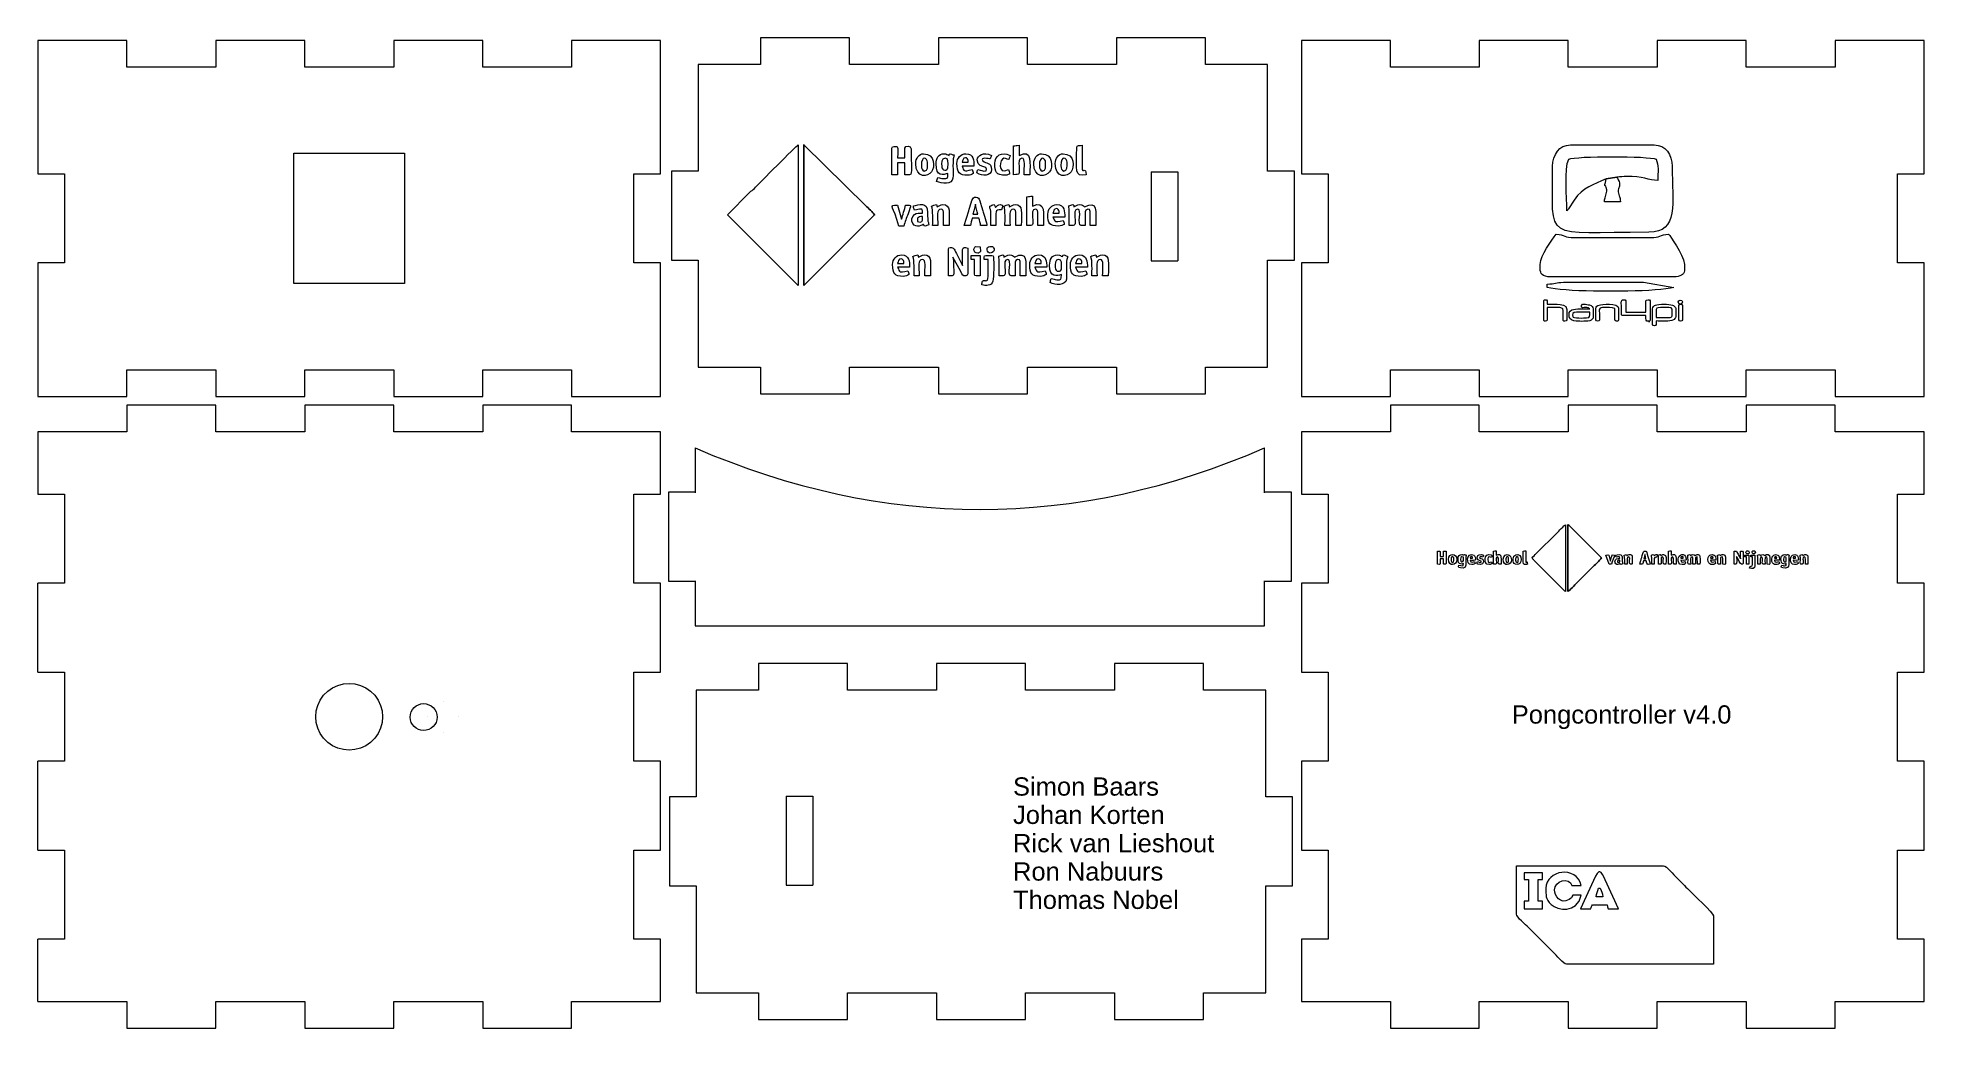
# Model space of a CAD drawing. Header units: centimetres. Extents: x -10.5 to 10.5, y -5.5 to 5.5.
import ezdxf

# ---------------------------------------------------------------- set-up
doc = ezdxf.new("R2010")
doc.units = ezdxf.units.CM
doc.header["$MEASUREMENT"] = 0
doc.layers.add('Laag 1', color=7, linetype='Continuous')
doc.styles.add('0', font='arial.ttf', dxfattribs={"height": 1})
doc.styles.add('1', font='Arial', dxfattribs={"height": 1})
doc.styles.add('2', font='Arial', dxfattribs={"height": 1})
doc.styles.add('3', font='Arial', dxfattribs={"height": 1})
doc.styles.add('4', font='Arial', dxfattribs={"height": 1})

msp = doc.modelspace()

# ---------------------------------------------------------------- texts
at = {"layer": 'Laag 1', "color": 6}
for s, style, p in [('Pongcontroller v4.0', '0', (5.90805, -2.12148)), ('Simon Baars', '1', (0.35632, -2.9232)), ('Johan Korten', '2', (0.35632, -3.23848)), ('Rick van Lieshout', '0', (0.35632, -3.55376)), ('Ron Nabuurs', '3', (0.35632, -3.86904)), ('Thomas Nobel', '4', (0.35632, -4.18432))]:
    msp.add_text(s, height=0.2031984, dxfattribs=dict(at, style=style)).set_placement(p)

# ---------------------------------------------------------------- linework, layer by layer
at = {"layer": 'Laag 1', "color": 1, "lineweight": 9}
for points in [[(-9.50943, 5.4827), (-9.50943, 5.4827), (-10.5, 5.4827), (-10.5, 5.4827)], [(-10.5, 5.4827), (-10.5, 5.4827), (-10.5, 3.99685), (-10.5, 3.99685)], [(-9.50943, 5.18553), (-9.50943, 5.18553), (-9.50943, 5.4827), (-9.50943, 5.4827)], [(-7.5283, 5.4827), (-7.5283, 5.4827), (-8.51887, 5.4827), (-8.51887, 5.4827)], [(-8.51887, 5.4827), (-8.51887, 5.4827), (-8.51887, 5.18553), (-8.51887, 5.18553)], [(-7.5283, 5.18553), (-7.5283, 5.18553), (-7.5283, 5.4827), (-7.5283, 5.4827)], [(-5.54717, 5.4827), (-5.54717, 5.4827), (-6.53774, 5.4827), (-6.53774, 5.4827)], [(-6.53774, 5.4827), (-6.53774, 5.4827), (-6.53774, 5.18553), (-6.53774, 5.18553)], [(-5.54717, 5.18553), (-5.54717, 5.18553), (-5.54717, 5.4827), (-5.54717, 5.4827)], [(-3.56604, 5.4827), (-3.56604, 5.4827), (-4.5566, 5.4827), (-4.5566, 5.4827)], [(-4.5566, 5.4827), (-4.5566, 5.4827), (-4.5566, 5.18553), (-4.5566, 5.18553)], [(-3.56604, 3.99685), (-3.56604, 3.99685), (-3.56604, 5.4827), (-3.56604, 5.4827)], [(-1.46469, 5.51258), (-1.46469, 5.51258), (-2.45526, 5.51258), (-2.45526, 5.51258)], [(-2.45526, 5.51258), (-2.45526, 5.51258), (-2.45526, 5.21541), (-2.45526, 5.21541)], [(-1.46469, 5.21541), (-1.46469, 5.21541), (-1.46469, 5.51258), (-1.46469, 5.51258)], [(0.51644, 5.51258), (0.51644, 5.51258), (-0.47412, 5.51258), (-0.47412, 5.51258)], [(-0.47412, 5.51258), (-0.47412, 5.51258), (-0.47412, 5.21541), (-0.47412, 5.21541)], [(0.51644, 5.21541), (0.51644, 5.21541), (0.51644, 5.51258), (0.51644, 5.51258)], [(2.49758, 5.51258), (2.49758, 5.51258), (1.50701, 5.51258), (1.50701, 5.51258)], [(1.50701, 5.51258), (1.50701, 5.51258), (1.50701, 5.21541), (1.50701, 5.21541)], [(2.49758, 5.21541), (2.49758, 5.21541), (2.49758, 5.51258), (2.49758, 5.51258)], [(4.5566, 5.4827), (4.5566, 5.4827), (3.56604, 5.4827), (3.56604, 5.4827)], [(3.56604, 5.4827), (3.56604, 5.4827), (3.56604, 3.99685), (3.56604, 3.99685)], [(4.5566, 5.18553), (4.5566, 5.18553), (4.5566, 5.4827), (4.5566, 5.4827)], [(6.53774, 5.4827), (6.53774, 5.4827), (5.54717, 5.4827), (5.54717, 5.4827)], [(5.54717, 5.4827), (5.54717, 5.4827), (5.54717, 5.18553), (5.54717, 5.18553)], [(6.53774, 5.18553), (6.53774, 5.18553), (6.53774, 5.4827), (6.53774, 5.4827)], [(8.51887, 5.4827), (8.51887, 5.4827), (7.5283, 5.4827), (7.5283, 5.4827)], [(7.5283, 5.4827), (7.5283, 5.4827), (7.5283, 5.18553), (7.5283, 5.18553)], [(8.51887, 5.18553), (8.51887, 5.18553), (8.51887, 5.4827), (8.51887, 5.4827)], [(10.5, 5.4827), (10.5, 5.4827), (9.50943, 5.4827), (9.50943, 5.4827)], [(9.50943, 5.4827), (9.50943, 5.4827), (9.50943, 5.18553), (9.50943, 5.18553)], [(10.5, 3.99685), (10.5, 3.99685), (10.5, 5.4827), (10.5, 5.4827)], [(-8.51887, 5.18553), (-8.51887, 5.18553), (-9.50943, 5.18553), (-9.50943, 5.18553)], [(-6.53774, 5.18553), (-6.53774, 5.18553), (-7.5283, 5.18553), (-7.5283, 5.18553)], [(-4.5566, 5.18553), (-4.5566, 5.18553), (-5.54717, 5.18553), (-5.54717, 5.18553)], [(-2.45526, 5.21541), (-2.45526, 5.21541), (-3.14865, 5.21541), (-3.14865, 5.21541)], [(-3.14865, 5.21541), (-3.14865, 5.21541), (-3.14865, 4.02673), (-3.14865, 4.02673)], [(-0.47412, 5.21541), (-0.47412, 5.21541), (-1.46469, 5.21541), (-1.46469, 5.21541)], [(1.50701, 5.21541), (1.50701, 5.21541), (0.51644, 5.21541), (0.51644, 5.21541)], [(3.19097, 5.21541), (3.19097, 5.21541), (2.49758, 5.21541), (2.49758, 5.21541)], [(3.19097, 4.02673), (3.19097, 4.02673), (3.19097, 5.21541), (3.19097, 5.21541)], [(5.54717, 5.18553), (5.54717, 5.18553), (4.5566, 5.18553), (4.5566, 5.18553)], [(7.5283, 5.18553), (7.5283, 5.18553), (6.53774, 5.18553), (6.53774, 5.18553)], [(9.50943, 5.18553), (9.50943, 5.18553), (8.51887, 5.18553), (8.51887, 5.18553)], [(-10.5, 3.99685), (-10.5, 3.99685), (-10.20283, 3.99685), (-10.20283, 3.99685)], [(-10.20283, 3.99685), (-10.20283, 3.99685), (-10.20283, 3.00629), (-10.20283, 3.00629)], [(-3.86321, 3.00629), (-3.86321, 3.00629), (-3.86321, 3.99685), (-3.86321, 3.99685)], [(-3.86321, 3.99685), (-3.86321, 3.99685), (-3.56604, 3.99685), (-3.56604, 3.99685)], [(-3.14865, 4.02673), (-3.14865, 4.02673), (-3.44582, 4.02673), (-3.44582, 4.02673)], [(-3.44582, 4.02673), (-3.44582, 4.02673), (-3.44582, 3.03616), (-3.44582, 3.03616)], [(1.8938, 4.01997), (1.8938, 4.01997), (2.19097, 4.01997), (2.19097, 4.01997)], [(1.8938, 4.01997), (1.8938, 4.01997), (1.8938, 3.0294), (1.8938, 3.0294)], [(2.19097, 4.01997), (2.19097, 4.01997), (2.19097, 3.0294), (2.19097, 3.0294)], [(3.48814, 4.02673), (3.48814, 4.02673), (3.19097, 4.02673), (3.19097, 4.02673)], [(3.48814, 3.03616), (3.48814, 3.03616), (3.48814, 4.02673), (3.48814, 4.02673)], [(3.56604, 3.99685), (3.56604, 3.99685), (3.86321, 3.99685), (3.86321, 3.99685)], [(3.86321, 3.99685), (3.86321, 3.99685), (3.86321, 3.00629), (3.86321, 3.00629)], [(10.20283, 3.00629), (10.20283, 3.00629), (10.20283, 3.99685), (10.20283, 3.99685)], [(10.20283, 3.99685), (10.20283, 3.99685), (10.5, 3.99685), (10.5, 3.99685)], [(-10.20283, 3.00629), (-10.20283, 3.00629), (-10.5, 3.00629), (-10.5, 3.00629)], [(-10.5, 3.00629), (-10.5, 3.00629), (-10.5, 1.52044), (-10.5, 1.52044)], [(-3.56604, 3.00629), (-3.56604, 3.00629), (-3.86321, 3.00629), (-3.86321, 3.00629)], [(-3.56604, 1.52044), (-3.56604, 1.52044), (-3.56604, 3.00629), (-3.56604, 3.00629)], [(-3.44582, 3.03616), (-3.44582, 3.03616), (-3.14865, 3.03616), (-3.14865, 3.03616)], [(-3.14865, 3.03616), (-3.14865, 3.03616), (-3.14865, 1.84748), (-3.14865, 1.84748)], [(1.8938, 3.0294), (1.8938, 3.0294), (2.19097, 3.0294), (2.19097, 3.0294)], [(3.19097, 1.84748), (3.19097, 1.84748), (3.19097, 3.03616), (3.19097, 3.03616)], [(3.19097, 3.03616), (3.19097, 3.03616), (3.48814, 3.03616), (3.48814, 3.03616)], [(3.86321, 3.00629), (3.86321, 3.00629), (3.56604, 3.00629), (3.56604, 3.00629)], [(3.56604, 3.00629), (3.56604, 3.00629), (3.56604, 1.52044), (3.56604, 1.52044)], [(10.5, 3.00629), (10.5, 3.00629), (10.20283, 3.00629), (10.20283, 3.00629)], [(10.5, 1.52044), (10.5, 1.52044), (10.5, 3.00629), (10.5, 3.00629)], [(-9.50943, 1.81761), (-9.50943, 1.81761), (-8.51887, 1.81761), (-8.51887, 1.81761)], [(-9.50943, 1.52044), (-9.50943, 1.52044), (-9.50943, 1.81761), (-9.50943, 1.81761)], [(-8.51887, 1.81761), (-8.51887, 1.81761), (-8.51887, 1.52044), (-8.51887, 1.52044)], [(-7.5283, 1.52044), (-7.5283, 1.52044), (-7.5283, 1.81761), (-7.5283, 1.81761)], [(-7.5283, 1.81761), (-7.5283, 1.81761), (-6.53774, 1.81761), (-6.53774, 1.81761)], [(-6.53774, 1.81761), (-6.53774, 1.81761), (-6.53774, 1.52044), (-6.53774, 1.52044)], [(-5.54717, 1.52044), (-5.54717, 1.52044), (-5.54717, 1.81761), (-5.54717, 1.81761)], [(-5.54717, 1.81761), (-5.54717, 1.81761), (-4.5566, 1.81761), (-4.5566, 1.81761)], [(-4.5566, 1.81761), (-4.5566, 1.81761), (-4.5566, 1.52044), (-4.5566, 1.52044)], [(-3.14865, 1.84748), (-3.14865, 1.84748), (-2.45526, 1.84748), (-2.45526, 1.84748)], [(-2.45526, 1.84748), (-2.45526, 1.84748), (-2.45526, 1.55032), (-2.45526, 1.55032)], [(-1.46469, 1.84748), (-1.46469, 1.84748), (-0.47412, 1.84748), (-0.47412, 1.84748)], [(-1.46469, 1.55032), (-1.46469, 1.55032), (-1.46469, 1.84748), (-1.46469, 1.84748)], [(-0.47412, 1.84748), (-0.47412, 1.84748), (-0.47412, 1.55032), (-0.47412, 1.55032)], [(0.51644, 1.55032), (0.51644, 1.55032), (0.51644, 1.84748), (0.51644, 1.84748)], [(0.51644, 1.84748), (0.51644, 1.84748), (1.50701, 1.84748), (1.50701, 1.84748)], [(1.50701, 1.84748), (1.50701, 1.84748), (1.50701, 1.55032), (1.50701, 1.55032)], [(2.49758, 1.55032), (2.49758, 1.55032), (2.49758, 1.84748), (2.49758, 1.84748)], [(2.49758, 1.84748), (2.49758, 1.84748), (3.19097, 1.84748), (3.19097, 1.84748)], [(4.5566, 1.81761), (4.5566, 1.81761), (5.54717, 1.81761), (5.54717, 1.81761)], [(4.5566, 1.52044), (4.5566, 1.52044), (4.5566, 1.81761), (4.5566, 1.81761)], [(5.54717, 1.81761), (5.54717, 1.81761), (5.54717, 1.52044), (5.54717, 1.52044)], [(6.53774, 1.52044), (6.53774, 1.52044), (6.53774, 1.81761), (6.53774, 1.81761)], [(6.53774, 1.81761), (6.53774, 1.81761), (7.5283, 1.81761), (7.5283, 1.81761)], [(7.5283, 1.81761), (7.5283, 1.81761), (7.5283, 1.52044), (7.5283, 1.52044)], [(8.51887, 1.52044), (8.51887, 1.52044), (8.51887, 1.81761), (8.51887, 1.81761)], [(8.51887, 1.81761), (8.51887, 1.81761), (9.50943, 1.81761), (9.50943, 1.81761)], [(9.50943, 1.81761), (9.50943, 1.81761), (9.50943, 1.52044), (9.50943, 1.52044)], [(-10.5, 1.52044), (-10.5, 1.52044), (-9.50943, 1.52044), (-9.50943, 1.52044)], [(-8.51887, 1.52044), (-8.51887, 1.52044), (-7.5283, 1.52044), (-7.5283, 1.52044)], [(-6.53774, 1.52044), (-6.53774, 1.52044), (-5.54717, 1.52044), (-5.54717, 1.52044)], [(-4.5566, 1.52044), (-4.5566, 1.52044), (-3.56604, 1.52044), (-3.56604, 1.52044)], [(-2.45526, 1.55032), (-2.45526, 1.55032), (-1.46469, 1.55032), (-1.46469, 1.55032)], [(-0.47412, 1.55032), (-0.47412, 1.55032), (0.51644, 1.55032), (0.51644, 1.55032)], [(1.50701, 1.55032), (1.50701, 1.55032), (2.49758, 1.55032), (2.49758, 1.55032)], [(3.56604, 1.52044), (3.56604, 1.52044), (4.5566, 1.52044), (4.5566, 1.52044)], [(5.54717, 1.52044), (5.54717, 1.52044), (6.53774, 1.52044), (6.53774, 1.52044)], [(7.5283, 1.52044), (7.5283, 1.52044), (8.51887, 1.52044), (8.51887, 1.52044)], [(9.50943, 1.52044), (9.50943, 1.52044), (10.5, 1.52044), (10.5, 1.52044)], [(-8.51887, 1.42138), (-8.51887, 1.42138), (-9.50943, 1.42138), (-9.50943, 1.42138)], [(-9.50943, 1.42138), (-9.50943, 1.42138), (-9.50943, 1.12421), (-9.50943, 1.12421)], [(-8.51887, 1.12421), (-8.51887, 1.12421), (-8.51887, 1.42138), (-8.51887, 1.42138)], [(-6.53774, 1.42138), (-6.53774, 1.42138), (-7.5283, 1.42138), (-7.5283, 1.42138)], [(-7.5283, 1.42138), (-7.5283, 1.42138), (-7.5283, 1.12421), (-7.5283, 1.12421)], [(-6.53774, 1.12421), (-6.53774, 1.12421), (-6.53774, 1.42138), (-6.53774, 1.42138)], [(-4.5566, 1.42138), (-4.5566, 1.42138), (-5.54717, 1.42138), (-5.54717, 1.42138)], [(-5.54717, 1.42138), (-5.54717, 1.42138), (-5.54717, 1.12421), (-5.54717, 1.12421)], [(-4.5566, 1.12421), (-4.5566, 1.12421), (-4.5566, 1.42138), (-4.5566, 1.42138)], [(5.54717, 1.42138), (5.54717, 1.42138), (4.5566, 1.42138), (4.5566, 1.42138)], [(4.5566, 1.42138), (4.5566, 1.42138), (4.5566, 1.12421), (4.5566, 1.12421)], [(5.54717, 1.12421), (5.54717, 1.12421), (5.54717, 1.42138), (5.54717, 1.42138)], [(7.5283, 1.42138), (7.5283, 1.42138), (6.53774, 1.42138), (6.53774, 1.42138)], [(6.53774, 1.42138), (6.53774, 1.42138), (6.53774, 1.12421), (6.53774, 1.12421)], [(7.5283, 1.12421), (7.5283, 1.12421), (7.5283, 1.42138), (7.5283, 1.42138)], [(9.50943, 1.42138), (9.50943, 1.42138), (8.51887, 1.42138), (8.51887, 1.42138)], [(8.51887, 1.42138), (8.51887, 1.42138), (8.51887, 1.12421), (8.51887, 1.12421)], [(9.50943, 1.12421), (9.50943, 1.12421), (9.50943, 1.42138), (9.50943, 1.42138)], [(-9.50943, 1.12421), (-9.50943, 1.12421), (-10.5, 1.12421), (-10.5, 1.12421)], [(-10.5, 1.12421), (-10.5, 1.12421), (-10.5, 0.43081), (-10.5, 0.43081)], [(-7.5283, 1.12421), (-7.5283, 1.12421), (-8.51887, 1.12421), (-8.51887, 1.12421)], [(-5.54717, 1.12421), (-5.54717, 1.12421), (-6.53774, 1.12421), (-6.53774, 1.12421)], [(-3.56604, 1.12421), (-3.56604, 1.12421), (-4.5566, 1.12421), (-4.5566, 1.12421)], [(-3.56604, 0.43081), (-3.56604, 0.43081), (-3.56604, 1.12421), (-3.56604, 1.12421)], [(4.5566, 1.12421), (4.5566, 1.12421), (3.56604, 1.12421), (3.56604, 1.12421)], [(3.56604, 1.12421), (3.56604, 1.12421), (3.56604, 0.43081), (3.56604, 0.43081)], [(6.53774, 1.12421), (6.53774, 1.12421), (5.54717, 1.12421), (5.54717, 1.12421)], [(8.51887, 1.12421), (8.51887, 1.12421), (7.5283, 1.12421), (7.5283, 1.12421)], [(10.5, 1.12421), (10.5, 1.12421), (9.50943, 1.12421), (9.50943, 1.12421)], [(10.5, 0.43081), (10.5, 0.43081), (10.5, 1.12421), (10.5, 1.12421)], [(-3.18213, 0.94739), (-3.18213, 0.94739), (-3.18213, 0.44739), (-3.18213, 0.44739)], [(-3.18213, 0.94739), (-1.06571, 0.03347), (1.04749, 0.03347), (3.15749, 0.94739)], [(3.15749, 0.44739), (3.15749, 0.44739), (3.15749, 0.94739), (3.15749, 0.94739)], [(-10.5, 0.43081), (-10.5, 0.43081), (-10.20283, 0.43081), (-10.20283, 0.43081)], [(-10.20283, 0.43081), (-10.20283, 0.43081), (-10.20283, -0.55975), (-10.20283, -0.55975)], [(-3.86321, -0.55975), (-3.86321, -0.55975), (-3.86321, 0.43081), (-3.86321, 0.43081)], [(-3.86321, 0.43081), (-3.86321, 0.43081), (-3.56604, 0.43081), (-3.56604, 0.43081)], [(-3.18213, 0.45305), (-3.18213, 0.45305), (-3.4793, 0.45305), (-3.4793, 0.45305)], [(-3.4793, 0.45305), (-3.4793, 0.45305), (-3.4793, -0.53752), (-3.4793, -0.53752)], [(3.45466, 0.45305), (3.45466, 0.45305), (3.15749, 0.45305), (3.15749, 0.45305)], [(3.45466, -0.53752), (3.45466, -0.53752), (3.45466, 0.45305), (3.45466, 0.45305)], [(3.56604, 0.43081), (3.56604, 0.43081), (3.86321, 0.43081), (3.86321, 0.43081)], [(3.86321, 0.43081), (3.86321, 0.43081), (3.86321, -0.55975), (3.86321, -0.55975)], [(10.20283, -0.55975), (10.20283, -0.55975), (10.20283, 0.43081), (10.20283, 0.43081)], [(10.20283, 0.43081), (10.20283, 0.43081), (10.5, 0.43081), (10.5, 0.43081)], [(-10.5, -1.55032), (-10.5, -1.55032), (-10.5, -0.55975), (-10.5, -0.55975)], [(-10.20283, -0.55975), (-10.20283, -0.55975), (-10.5, -0.55975), (-10.5, -0.55975)], [(-3.56604, -0.55975), (-3.56604, -0.55975), (-3.86321, -0.55975), (-3.86321, -0.55975)], [(-3.56604, -1.55032), (-3.56604, -1.55032), (-3.56604, -0.55975), (-3.56604, -0.55975)], [(-3.4793, -0.53752), (-3.4793, -0.53752), (-3.18213, -0.53752), (-3.18213, -0.53752)], [(-3.18213, -0.53362), (-3.18213, -0.53362), (-3.18213, -1.03362), (-3.18213, -1.03362)], [(3.15749, -1.03312), (3.15749, -1.03312), (3.15749, -0.53312), (3.15749, -0.53312)], [(3.15749, -0.53752), (3.15749, -0.53752), (3.45466, -0.53752), (3.45466, -0.53752)], [(3.86321, -0.55975), (3.86321, -0.55975), (3.56604, -0.55975), (3.56604, -0.55975)], [(10.5, -0.55975), (10.5, -0.55975), (10.20283, -0.55975), (10.20283, -0.55975)], [(10.5, -1.55032), (10.5, -1.55032), (10.5, -0.55975), (10.5, -0.55975)], [(-3.18213, -1.03362), (-3.18213, -1.03362), (3.15749, -1.03312), (3.15749, -1.03312)], [(-1.48585, -1.45126), (-1.48585, -1.45126), (-2.47642, -1.45126), (-2.47642, -1.45126)], [(-2.47642, -1.45126), (-2.47642, -1.45126), (-2.47642, -1.74843), (-2.47642, -1.74843)], [(-1.48585, -1.74843), (-1.48585, -1.74843), (-1.48585, -1.45126), (-1.48585, -1.45126)], [(0.49528, -1.45126), (0.49528, -1.45126), (-0.49528, -1.45126), (-0.49528, -1.45126)], [(-0.49528, -1.45126), (-0.49528, -1.45126), (-0.49528, -1.74843), (-0.49528, -1.74843)], [(0.49528, -1.74843), (0.49528, -1.74843), (0.49528, -1.45126), (0.49528, -1.45126)], [(2.47642, -1.45126), (2.47642, -1.45126), (1.48585, -1.45126), (1.48585, -1.45126)], [(1.48585, -1.45126), (1.48585, -1.45126), (1.48585, -1.74843), (1.48585, -1.74843)], [(2.47642, -1.74843), (2.47642, -1.74843), (2.47642, -1.45126), (2.47642, -1.45126)], [(-10.5, -1.55032), (-10.5, -1.55032), (-10.20283, -1.55032), (-10.20283, -1.55032)], [(-10.20283, -1.55032), (-10.20283, -1.55032), (-10.20283, -2.54088), (-10.20283, -2.54088)], [(-7.16006, -1.69654), (-7.16006, -1.69654), (-7.09752, -1.67978), (-7.09752, -1.67978)], [(-7.09752, -1.67978), (-7.09752, -1.67978), (-7.03302, -1.67414), (-7.03302, -1.67414)], [(-7.03302, -1.67414), (-7.03302, -1.67414), (-6.96852, -1.67978), (-6.96852, -1.67978)], [(-6.96852, -1.67978), (-6.96852, -1.67978), (-6.90597, -1.69654), (-6.90597, -1.69654)], [(-3.86321, -2.54088), (-3.86321, -2.54088), (-3.86321, -1.55032), (-3.86321, -1.55032)], [(-3.86321, -1.55032), (-3.86321, -1.55032), (-3.56604, -1.55032), (-3.56604, -1.55032)], [(3.86321, -1.55032), (3.86321, -1.55032), (3.86321, -2.54088), (3.86321, -2.54088)], [(10.20283, -2.54088), (10.20283, -2.54088), (10.20283, -1.55032), (10.20283, -1.55032)], [(10.20283, -1.55032), (10.20283, -1.55032), (10.5, -1.55032), (10.5, -1.55032)], [(-7.38208, -1.91855), (-7.38208, -1.91855), (-7.35471, -1.85987), (-7.35471, -1.85987)], [(-7.35471, -1.85987), (-7.35471, -1.85987), (-7.31758, -1.80683), (-7.31758, -1.80683)], [(-7.31758, -1.80683), (-7.31758, -1.80683), (-7.27179, -1.76104), (-7.27179, -1.76104)], [(-7.27179, -1.76104), (-7.27179, -1.76104), (-7.21875, -1.7239), (-7.21875, -1.7239)], [(-7.21875, -1.7239), (-7.21875, -1.7239), (-7.16006, -1.69654), (-7.16006, -1.69654)], [(-6.90597, -1.69654), (-6.90597, -1.69654), (-6.84729, -1.7239), (-6.84729, -1.7239)], [(-6.84729, -1.7239), (-6.84729, -1.7239), (-6.79425, -1.76104), (-6.79425, -1.76104)], [(-6.79425, -1.76104), (-6.79425, -1.76104), (-6.74846, -1.80683), (-6.74846, -1.80683)], [(-6.74846, -1.80683), (-6.74846, -1.80683), (-6.71132, -1.85987), (-6.71132, -1.85987)], [(-6.71132, -1.85987), (-6.71132, -1.85987), (-6.68396, -1.91855), (-6.68396, -1.91855)], [(-5.98656, -1.87247), (-5.98656, -1.87247), (-5.98656, -1.87248), (-5.98656, -1.87248)], [(-5.98656, -1.87247), (-5.98656, -1.87247), (-5.98656, -1.87248), (-5.98656, -1.87248)], [(-2.47642, -1.74843), (-2.47642, -1.74843), (-3.16981, -1.74843), (-3.16981, -1.74843)], [(-3.16981, -1.74843), (-3.16981, -1.74843), (-3.16981, -2.93711), (-3.16981, -2.93711)], [(-0.49528, -1.74843), (-0.49528, -1.74843), (-1.48585, -1.74843), (-1.48585, -1.74843)], [(1.48585, -1.74843), (1.48585, -1.74843), (0.49528, -1.74843), (0.49528, -1.74843)], [(3.16981, -1.74843), (3.16981, -1.74843), (2.47642, -1.74843), (2.47642, -1.74843)], [(3.16981, -2.93711), (3.16981, -2.93711), (3.16981, -1.74843), (3.16981, -1.74843)], [(-7.40448, -2.0456), (-7.40448, -2.0456), (-7.39884, -1.98109), (-7.39884, -1.98109)], [(-7.39884, -2.11011), (-7.39884, -2.11011), (-7.40448, -2.0456), (-7.40448, -2.0456)], [(-7.39884, -1.98109), (-7.39884, -1.98109), (-7.38208, -1.91855), (-7.38208, -1.91855)], [(-6.68396, -1.91855), (-6.68396, -1.91855), (-6.6672, -1.98109), (-6.6672, -1.98109)], [(-6.6672, -1.98109), (-6.6672, -1.98109), (-6.66156, -2.0456), (-6.66156, -2.0456)], [(-6.66156, -2.0456), (-6.66156, -2.0456), (-6.6672, -2.11011), (-6.6672, -2.11011)], [(-6.16156, -2.04747), (-6.16156, -2.04747), (-6.16156, -2.04748), (-6.16156, -2.04748)], [(-5.81156, -2.04747), (-5.81156, -2.04747), (-5.81156, -2.04748), (-5.81156, -2.04748)], [(-7.38208, -2.17265), (-7.38208, -2.17265), (-7.39884, -2.11011), (-7.39884, -2.11011)], [(-7.35471, -2.23133), (-7.35471, -2.23133), (-7.38208, -2.17265), (-7.38208, -2.17265)], [(-7.31758, -2.28437), (-7.31758, -2.28437), (-7.35471, -2.23133), (-7.35471, -2.23133)], [(-7.27179, -2.33016), (-7.27179, -2.33016), (-7.31758, -2.28437), (-7.31758, -2.28437)], [(-6.74846, -2.28437), (-6.74846, -2.28437), (-6.79425, -2.33016), (-6.79425, -2.33016)], [(-6.71132, -2.23133), (-6.71132, -2.23133), (-6.74846, -2.28437), (-6.74846, -2.28437)], [(-6.68396, -2.17265), (-6.68396, -2.17265), (-6.71132, -2.23133), (-6.71132, -2.23133)], [(-6.6672, -2.11011), (-6.6672, -2.11011), (-6.68396, -2.17265), (-6.68396, -2.17265)], [(-5.98656, -2.22247), (-5.98656, -2.22247), (-5.98656, -2.22248), (-5.98656, -2.22248)], [(-7.21875, -2.3673), (-7.21875, -2.3673), (-7.27179, -2.33016), (-7.27179, -2.33016)], [(-7.16006, -2.39466), (-7.16006, -2.39466), (-7.21875, -2.3673), (-7.21875, -2.3673)], [(-7.09752, -2.41142), (-7.09752, -2.41142), (-7.16006, -2.39466), (-7.16006, -2.39466)], [(-7.03302, -2.41706), (-7.03302, -2.41706), (-7.09752, -2.41142), (-7.09752, -2.41142)], [(-6.96852, -2.41142), (-6.96852, -2.41142), (-7.03302, -2.41706), (-7.03302, -2.41706)], [(-6.90597, -2.39466), (-6.90597, -2.39466), (-6.96852, -2.41142), (-6.96852, -2.41142)], [(-6.84729, -2.3673), (-6.84729, -2.3673), (-6.90597, -2.39466), (-6.90597, -2.39466)], [(-6.79425, -2.33016), (-6.79425, -2.33016), (-6.84729, -2.3673), (-6.84729, -2.3673)], [(-10.5, -3.53145), (-10.5, -3.53145), (-10.5, -2.54088), (-10.5, -2.54088)], [(-10.20283, -2.54088), (-10.20283, -2.54088), (-10.5, -2.54088), (-10.5, -2.54088)], [(-3.56604, -2.54088), (-3.56604, -2.54088), (-3.86321, -2.54088), (-3.86321, -2.54088)], [(-3.56604, -3.53145), (-3.56604, -3.53145), (-3.56604, -2.54088), (-3.56604, -2.54088)], [(3.56604, -2.54088), (3.56604, -2.54088), (3.56604, -3.53145), (3.56604, -3.53145)], [(3.86321, -2.54088), (3.86321, -2.54088), (3.56604, -2.54088), (3.56604, -2.54088)], [(10.5, -2.54088), (10.5, -2.54088), (10.20283, -2.54088), (10.20283, -2.54088)], [(10.5, -3.53145), (10.5, -3.53145), (10.5, -2.54088), (10.5, -2.54088)], [(-3.16981, -2.93711), (-3.16981, -2.93711), (-3.46698, -2.93711), (-3.46698, -2.93711)], [(-3.46698, -2.93711), (-3.46698, -2.93711), (-3.46698, -3.92768), (-3.46698, -3.92768)], [(-2.16981, -2.93035), (-2.16981, -2.93035), (-1.87264, -2.93035), (-1.87264, -2.93035)], [(-2.16981, -2.93035), (-2.16981, -2.93035), (-2.16981, -3.92092), (-2.16981, -3.92092)], [(-1.87264, -2.93035), (-1.87264, -2.93035), (-1.87264, -3.92092), (-1.87264, -3.92092)], [(3.46698, -2.93711), (3.46698, -2.93711), (3.16981, -2.93711), (3.16981, -2.93711)], [(3.46698, -3.92768), (3.46698, -3.92768), (3.46698, -2.93711), (3.46698, -2.93711)], [(-10.5, -3.53145), (-10.5, -3.53145), (-10.20283, -3.53145), (-10.20283, -3.53145)], [(-10.20283, -3.53145), (-10.20283, -3.53145), (-10.20283, -4.52202), (-10.20283, -4.52202)], [(-3.86321, -4.52202), (-3.86321, -4.52202), (-3.86321, -3.53145), (-3.86321, -3.53145)], [(-3.86321, -3.53145), (-3.86321, -3.53145), (-3.56604, -3.53145), (-3.56604, -3.53145)], [(3.56604, -3.53145), (3.56604, -3.53145), (3.86321, -3.53145), (3.86321, -3.53145)], [(3.86321, -3.53145), (3.86321, -3.53145), (3.86321, -4.52202), (3.86321, -4.52202)], [(10.20283, -4.52202), (10.20283, -4.52202), (10.20283, -3.53145), (10.20283, -3.53145)], [(10.20283, -3.53145), (10.20283, -3.53145), (10.5, -3.53145), (10.5, -3.53145)], [(-3.46698, -3.92768), (-3.46698, -3.92768), (-3.16981, -3.92768), (-3.16981, -3.92768)], [(-3.16981, -3.92768), (-3.16981, -3.92768), (-3.16981, -5.11636), (-3.16981, -5.11636)], [(-2.16981, -3.92092), (-2.16981, -3.92092), (-1.87264, -3.92092), (-1.87264, -3.92092)], [(3.16981, -5.11636), (3.16981, -5.11636), (3.16981, -3.92768), (3.16981, -3.92768)], [(3.16981, -3.92768), (3.16981, -3.92768), (3.46698, -3.92768), (3.46698, -3.92768)], [(-10.5, -5.21541), (-10.5, -5.21541), (-10.5, -4.52202), (-10.5, -4.52202)], [(-10.20283, -4.52202), (-10.20283, -4.52202), (-10.5, -4.52202), (-10.5, -4.52202)], [(-3.56604, -4.52202), (-3.56604, -4.52202), (-3.86321, -4.52202), (-3.86321, -4.52202)], [(-3.56604, -5.21541), (-3.56604, -5.21541), (-3.56604, -4.52202), (-3.56604, -4.52202)], [(3.56604, -4.52202), (3.56604, -4.52202), (3.56604, -5.21541), (3.56604, -5.21541)], [(3.86321, -4.52202), (3.86321, -4.52202), (3.56604, -4.52202), (3.56604, -4.52202)], [(10.5, -4.52202), (10.5, -4.52202), (10.20283, -4.52202), (10.20283, -4.52202)], [(10.5, -5.21541), (10.5, -5.21541), (10.5, -4.52202), (10.5, -4.52202)], [(-10.5, -5.21541), (-10.5, -5.21541), (-9.50943, -5.21541), (-9.50943, -5.21541)], [(-9.50943, -5.21541), (-9.50943, -5.21541), (-9.50943, -5.51258), (-9.50943, -5.51258)], [(-8.51887, -5.21541), (-8.51887, -5.21541), (-7.5283, -5.21541), (-7.5283, -5.21541)], [(-8.51887, -5.51258), (-8.51887, -5.51258), (-8.51887, -5.21541), (-8.51887, -5.21541)], [(-7.5283, -5.21541), (-7.5283, -5.21541), (-7.5283, -5.51258), (-7.5283, -5.51258)], [(-6.53774, -5.51258), (-6.53774, -5.51258), (-6.53774, -5.21541), (-6.53774, -5.21541)], [(-6.53774, -5.21541), (-6.53774, -5.21541), (-5.54717, -5.21541), (-5.54717, -5.21541)], [(-5.54717, -5.21541), (-5.54717, -5.21541), (-5.54717, -5.51258), (-5.54717, -5.51258)], [(-4.5566, -5.51258), (-4.5566, -5.51258), (-4.5566, -5.21541), (-4.5566, -5.21541)], [(-4.5566, -5.21541), (-4.5566, -5.21541), (-3.56604, -5.21541), (-3.56604, -5.21541)], [(-3.16981, -5.11636), (-3.16981, -5.11636), (-2.47642, -5.11636), (-2.47642, -5.11636)], [(-2.47642, -5.11636), (-2.47642, -5.11636), (-2.47642, -5.41352), (-2.47642, -5.41352)], [(-1.48585, -5.11636), (-1.48585, -5.11636), (-0.49528, -5.11636), (-0.49528, -5.11636)], [(-1.48585, -5.41352), (-1.48585, -5.41352), (-1.48585, -5.11636), (-1.48585, -5.11636)], [(-0.49528, -5.11636), (-0.49528, -5.11636), (-0.49528, -5.41352), (-0.49528, -5.41352)], [(0.49528, -5.41352), (0.49528, -5.41352), (0.49528, -5.11636), (0.49528, -5.11636)], [(0.49528, -5.11636), (0.49528, -5.11636), (1.48585, -5.11636), (1.48585, -5.11636)], [(1.48585, -5.11636), (1.48585, -5.11636), (1.48585, -5.41352), (1.48585, -5.41352)], [(2.47642, -5.41352), (2.47642, -5.41352), (2.47642, -5.11636), (2.47642, -5.11636)], [(2.47642, -5.11636), (2.47642, -5.11636), (3.16981, -5.11636), (3.16981, -5.11636)], [(3.56604, -5.21541), (3.56604, -5.21541), (4.5566, -5.21541), (4.5566, -5.21541)], [(4.5566, -5.21541), (4.5566, -5.21541), (4.5566, -5.51258), (4.5566, -5.51258)], [(5.54717, -5.21541), (5.54717, -5.21541), (6.53774, -5.21541), (6.53774, -5.21541)], [(5.54717, -5.51258), (5.54717, -5.51258), (5.54717, -5.21541), (5.54717, -5.21541)], [(6.53774, -5.21541), (6.53774, -5.21541), (6.53774, -5.51258), (6.53774, -5.51258)], [(7.5283, -5.51258), (7.5283, -5.51258), (7.5283, -5.21541), (7.5283, -5.21541)], [(7.5283, -5.21541), (7.5283, -5.21541), (8.51887, -5.21541), (8.51887, -5.21541)], [(8.51887, -5.21541), (8.51887, -5.21541), (8.51887, -5.51258), (8.51887, -5.51258)], [(9.50943, -5.51258), (9.50943, -5.51258), (9.50943, -5.21541), (9.50943, -5.21541)], [(9.50943, -5.21541), (9.50943, -5.21541), (10.5, -5.21541), (10.5, -5.21541)], [(-2.47642, -5.41352), (-2.47642, -5.41352), (-1.48585, -5.41352), (-1.48585, -5.41352)], [(-0.49528, -5.41352), (-0.49528, -5.41352), (0.49528, -5.41352), (0.49528, -5.41352)], [(1.48585, -5.41352), (1.48585, -5.41352), (2.47642, -5.41352), (2.47642, -5.41352)], [(-9.50943, -5.51258), (-9.50943, -5.51258), (-8.51887, -5.51258), (-8.51887, -5.51258)], [(-7.5283, -5.51258), (-7.5283, -5.51258), (-6.53774, -5.51258), (-6.53774, -5.51258)], [(-5.54717, -5.51258), (-5.54717, -5.51258), (-4.5566, -5.51258), (-4.5566, -5.51258)], [(4.5566, -5.51258), (4.5566, -5.51258), (5.54717, -5.51258), (5.54717, -5.51258)], [(6.53774, -5.51258), (6.53774, -5.51258), (7.5283, -5.51258), (7.5283, -5.51258)], [(8.51887, -5.51258), (8.51887, -5.51258), (9.50943, -5.51258), (9.50943, -5.51258)]]:
    msp.add_open_spline(points, degree=3, dxfattribs=at)
for points, knots in [([(-7.64803, 2.77658), (-7.64803, 2.77658), (-6.41803, 2.77658), (-6.41803, 2.77658), (-6.41803, 2.77658), (-6.41803, 2.77658), (-6.41803, 4.22658), (-6.41803, 4.22658), (-6.41803, 4.22658), (-6.41803, 4.22658), (-7.64803, 4.22658), (-7.64803, 4.22658), (-7.64803, 4.22658), (-7.64803, 4.22658), (-7.64803, 2.77658), (-7.64803, 2.77658), (-7.64803, 2.77658), (-7.64803, 2.77658), (-7.64803, 2.77658), (-7.64803, 2.77658)], [0, 0, 0, 0, 0.16666667, 0.16666667, 0.16666667, 0.16666667, 0.33333333, 0.33333333, 0.33333333, 0.33333333, 0.5, 0.5, 0.5, 0.5, 0.66666667, 0.66666667, 0.66666667, 0.66666667, 1, 1, 1, 1]), ([(3.56604, -0.55975), (3.56604, -0.55975), (3.56604, -1.55032), (3.56604, -1.55032), (3.56604, -1.55032), (3.56604, -1.55032), (3.86321, -1.55032), (3.86321, -1.55032)], [0, 0, 0, 0, 0.33333333, 0.33333333, 0.33333333, 0.33333333, 1, 1, 1, 1]), ([(-6.20482, -1.89903), (-6.28766, -1.89903), (-6.35482, -1.96619), (-6.35482, -2.04903), (-6.35482, -2.04903), (-6.35482, -2.13187), (-6.28766, -2.19903), (-6.20482, -2.19903), (-6.20482, -2.19903), (-6.12198, -2.19903), (-6.05482, -2.13187), (-6.05482, -2.04903), (-6.05482, -2.04903), (-6.05482, -1.96619), (-6.12198, -1.89903), (-6.20482, -1.89903)], [0, 0, 0, 0, 0.2, 0.2, 0.2, 0.2, 0.4, 0.4, 0.4, 0.4, 0.6, 0.6, 0.6, 0.6, 1, 1, 1, 1])]:
    msp.add_open_spline(points, degree=3, knots=knots, dxfattribs=at)
at = {"layer": 'Laag 1', "color": 6, "lineweight": 9}
for points, knots in [([(-2.8201, 3.54206), (-2.8201, 3.54206), (-2.03585, 2.75468), (-2.03585, 2.75468), (-2.03585, 2.75468), (-2.03585, 2.75468), (-2.03428, 4.32159), (-2.03428, 4.32159), (-2.03428, 4.32159), (-2.06119, 4.30357), (-2.47265, 3.8869), (-2.52303, 3.83593), (-2.52303, 3.83593), (-2.5426, 3.81613), (-2.55447, 3.80956), (-2.57343, 3.79203), (-2.57343, 3.79203), (-2.57343, 3.79203), (-2.8201, 3.54206), (-2.8201, 3.54206)], [0, 0, 0, 0, 0.16666667, 0.16666667, 0.16666667, 0.16666667, 0.33333333, 0.33333333, 0.33333333, 0.33333333, 0.5, 0.5, 0.5, 0.5, 0.66666667, 0.66666667, 0.66666667, 0.66666667, 1, 1, 1, 1]), ([(-0.99072, 4.28387), (-0.99072, 4.28387), (-0.99072, 3.98841), (-0.99072, 3.98841), (-0.99072, 3.98841), (-0.99072, 3.98841), (-0.92786, 3.98841), (-0.92786, 3.98841), (-0.92786, 3.98841), (-0.92786, 3.98841), (-0.92786, 4.12042), (-0.92786, 4.12042), (-0.92786, 4.12042), (-0.92786, 4.12042), (-0.84613, 4.12042), (-0.84613, 4.12042), (-0.84613, 4.12042), (-0.84613, 4.12042), (-0.84613, 3.98841), (-0.84613, 3.98841), (-0.84613, 3.98841), (-0.75184, 3.98841), (-0.77698, 3.94559), (-0.77698, 4.27758), (-0.77698, 4.27758), (-0.77698, 4.30969), (-0.84613, 4.31523), (-0.84613, 4.28387), (-0.84613, 4.28387), (-0.84613, 4.28387), (-0.84613, 4.177), (-0.84613, 4.177), (-0.84613, 4.177), (-0.84613, 4.177), (-0.92786, 4.177), (-0.92786, 4.177), (-0.92786, 4.177), (-0.92786, 4.31722), (-0.91646, 4.30273), (-0.97186, 4.30273), (-0.97186, 4.30273), (-0.98635, 4.30273), (-0.99072, 4.29836), (-0.99072, 4.28387)], [0, 0, 0, 0, 0.08333333, 0.08333333, 0.08333333, 0.08333333, 0.16666667, 0.16666667, 0.16666667, 0.16666667, 0.25, 0.25, 0.25, 0.25, 0.33333333, 0.33333333, 0.33333333, 0.33333333, 0.41666667, 0.41666667, 0.41666667, 0.41666667, 0.5, 0.5, 0.5, 0.5, 0.58333333, 0.58333333, 0.58333333, 0.58333333, 0.66666667, 0.66666667, 0.66666667, 0.66666667, 0.75, 0.75, 0.75, 0.75, 0.83333333, 0.83333333, 0.83333333, 0.83333333, 1, 1, 1, 1]), ([(-0.72669, 4.11414), (-0.72669, 3.94099), (-0.58898, 3.96376), (-0.55025, 4.01942), (-0.55025, 4.01942), (-0.51418, 4.07126), (-0.50743, 4.221), (-0.63868, 4.221), (-0.63868, 4.221), (-0.6893, 4.221), (-0.72669, 4.16658), (-0.72669, 4.11414)], [0, 0, 0, 0, 0.25, 0.25, 0.25, 0.25, 0.5, 0.5, 0.5, 0.5, 1, 1, 1, 1]), ([(-0.66382, 4.08899), (-0.66382, 4.21454), (-0.59467, 4.17236), (-0.59467, 4.12671), (-0.59467, 4.12671), (-0.59467, 4.07174), (-0.58665, 4.03678), (-0.63239, 4.02612), (-0.63239, 4.02612), (-0.65353, 4.04028), (-0.66382, 4.05368), (-0.66382, 4.08899)], [0, 0, 0, 0, 0.25, 0.25, 0.25, 0.25, 0.5, 0.5, 0.5, 0.5, 1, 1, 1, 1]), ([(-0.50037, 4.10785), (-0.50037, 3.95772), (-0.41824, 3.98936), (-0.36836, 4.00098), (-0.36836, 4.00098), (-0.36836, 3.94196), (-0.37007, 3.9444), (-0.41865, 3.9444), (-0.41865, 3.9444), (-0.45043, 3.9444), (-0.45204, 3.95452), (-0.48151, 3.95697), (-0.48151, 3.95697), (-0.48746, 3.94458), (-0.4906, 3.92795), (-0.49409, 3.91297), (-0.49409, 3.91297), (-0.437, 3.88558), (-0.32292, 3.87218), (-0.31217, 3.95108), (-0.31217, 3.95108), (-0.30792, 3.98223), (-0.31176, 4.04793), (-0.31178, 4.0827), (-0.31178, 4.0827), (-0.31185, 4.2082), (-0.30331, 4.15908), (-0.2992, 4.20843), (-0.2992, 4.20843), (-0.32563, 4.21063), (-0.31992, 4.21558), (-0.34321, 4.221), (-0.34321, 4.221), (-0.3571, 4.21135), (-0.35102, 4.21998), (-0.35578, 4.20215), (-0.35578, 4.20215), (-0.38462, 4.20985), (-0.37147, 4.221), (-0.41236, 4.221), (-0.41236, 4.221), (-0.47443, 4.221), (-0.50037, 4.16962), (-0.50037, 4.10785)], [0, 0, 0, 0, 0.08333333, 0.08333333, 0.08333333, 0.08333333, 0.16666667, 0.16666667, 0.16666667, 0.16666667, 0.25, 0.25, 0.25, 0.25, 0.33333333, 0.33333333, 0.33333333, 0.33333333, 0.41666667, 0.41666667, 0.41666667, 0.41666667, 0.5, 0.5, 0.5, 0.5, 0.58333333, 0.58333333, 0.58333333, 0.58333333, 0.66666667, 0.66666667, 0.66666667, 0.66666667, 0.75, 0.75, 0.75, 0.75, 0.83333333, 0.83333333, 0.83333333, 0.83333333, 1, 1, 1, 1]), ([(-0.26777, 4.11414), (-0.26777, 4.00889), (-0.24473, 3.98212), (-0.14833, 3.98212), (-0.14833, 3.98212), (-0.12059, 3.98212), (-0.10355, 3.99141), (-0.08546, 4.00098), (-0.08546, 4.00098), (-0.08707, 4.02025), (-0.09142, 4.0312), (-0.09804, 4.04498), (-0.09804, 4.04498), (-0.20261, 4.02062), (-0.18436, 4.02677), (-0.21119, 4.0827), (-0.21119, 4.0827), (-0.21119, 4.0827), (-0.07918, 4.0827), (-0.07918, 4.0827), (-0.07918, 4.0827), (-0.07918, 4.14281), (-0.08216, 4.221), (-0.16719, 4.221), (-0.16719, 4.221), (-0.22684, 4.221), (-0.26777, 4.17278), (-0.26777, 4.11414)], [0, 0, 0, 0, 0.125, 0.125, 0.125, 0.125, 0.25, 0.25, 0.25, 0.25, 0.375, 0.375, 0.375, 0.375, 0.5, 0.5, 0.5, 0.5, 0.625, 0.625, 0.625, 0.625, 0.75, 0.75, 0.75, 0.75, 1, 1, 1, 1]), ([(-0.04146, 4.15185), (-0.04146, 4.08926), (0.02096, 4.08068), (0.0409, 4.07076), (0.0409, 4.07076), (0.06296, 4.05978), (0.05912, 4.06306), (0.05912, 4.03241), (0.05912, 4.03241), (0.01113, 4.02123), (0.00894, 4.04131), (-0.03517, 4.04498), (-0.03517, 4.04498), (-0.03972, 4.02547), (-0.0432, 4.02678), (-0.04774, 4.00726), (-0.04774, 4.00726), (0.01663, 3.96416), (0.1157, 3.97287), (0.1157, 4.04498), (0.1157, 4.04498), (0.1157, 4.13375), (0.05051, 4.10745), (0.02208, 4.14136), (0.02208, 4.14136), (-0.01716, 4.18817), (0.09388, 4.16463), (0.10313, 4.16443), (0.10313, 4.16443), (0.10768, 4.18394), (0.11116, 4.18264), (0.1157, 4.20215), (0.1157, 4.20215), (0.0299, 4.24755), (-0.04146, 4.20229), (-0.04146, 4.15185)], [0, 0, 0, 0, 0.1, 0.1, 0.1, 0.1, 0.2, 0.2, 0.2, 0.2, 0.3, 0.3, 0.3, 0.3, 0.4, 0.4, 0.4, 0.4, 0.5, 0.5, 0.5, 0.5, 0.6, 0.6, 0.6, 0.6, 0.7, 0.7, 0.7, 0.7, 0.8, 0.8, 0.8, 0.8, 1, 1, 1, 1]), ([(0.15342, 4.11414), (0.15342, 4.01564), (0.16841, 3.98212), (0.27287, 3.98212), (0.27287, 3.98212), (0.2957, 3.98212), (0.29492, 3.98958), (0.31687, 3.99469), (0.31687, 3.99469), (0.31636, 4.01776), (0.31171, 4.02953), (0.3043, 4.04498), (0.3043, 4.04498), (0.17886, 3.97861), (0.20769, 4.17071), (0.25401, 4.17071), (0.25401, 4.17071), (0.2931, 4.17071), (0.27636, 4.16099), (0.31059, 4.15814), (0.31059, 4.15814), (0.31601, 4.18143), (0.32096, 4.17572), (0.32316, 4.20215), (0.32316, 4.20215), (0.23038, 4.25124), (0.15342, 4.19767), (0.15342, 4.11414)], [0, 0, 0, 0, 0.125, 0.125, 0.125, 0.125, 0.25, 0.25, 0.25, 0.25, 0.375, 0.375, 0.375, 0.375, 0.5, 0.5, 0.5, 0.5, 0.625, 0.625, 0.625, 0.625, 0.75, 0.75, 0.75, 0.75, 1, 1, 1, 1]), ([(0.36088, 4.30902), (0.36088, 4.30902), (0.36088, 3.98841), (0.36088, 3.98841), (0.36088, 3.98841), (0.44014, 3.98841), (0.42412, 3.98524), (0.42374, 4.08271), (0.42374, 4.08271), (0.42358, 4.1238), (0.41219, 4.17071), (0.45518, 4.17071), (0.45518, 4.17071), (0.4964, 4.17071), (0.48032, 4.07864), (0.48032, 3.98841), (0.48032, 3.98841), (0.48032, 3.98841), (0.54319, 3.98841), (0.54319, 3.98841), (0.54319, 3.98841), (0.54319, 4.10612), (0.5742, 4.28176), (0.42374, 4.20215), (0.42374, 4.20215), (0.42374, 4.20215), (0.42374, 4.3153), (0.42374, 4.3153), (0.42374, 4.3153), (0.39028, 4.3153), (0.38865, 4.30969), (0.36088, 4.30902)], [0, 0, 0, 0, 0.11111111, 0.11111111, 0.11111111, 0.11111111, 0.22222222, 0.22222222, 0.22222222, 0.22222222, 0.33333333, 0.33333333, 0.33333333, 0.33333333, 0.44444444, 0.44444444, 0.44444444, 0.44444444, 0.55555556, 0.55555556, 0.55555556, 0.55555556, 0.66666667, 0.66666667, 0.66666667, 0.66666667, 0.77777778, 0.77777778, 0.77777778, 0.77777778, 1, 1, 1, 1]), ([(0.58719, 4.11414), (0.58719, 3.94099), (0.7249, 3.96376), (0.76363, 4.01942), (0.76363, 4.01942), (0.7997, 4.07126), (0.80645, 4.221), (0.6752, 4.221), (0.6752, 4.221), (0.62458, 4.221), (0.58719, 4.16658), (0.58719, 4.11414)], [0, 0, 0, 0, 0.25, 0.25, 0.25, 0.25, 0.5, 0.5, 0.5, 0.5, 1, 1, 1, 1]), ([(0.65006, 4.08899), (0.65006, 4.21454), (0.71921, 4.17236), (0.71921, 4.12671), (0.71921, 4.12671), (0.71921, 4.07174), (0.72723, 4.03678), (0.68149, 4.02612), (0.68149, 4.02612), (0.66035, 4.04028), (0.65006, 4.05368), (0.65006, 4.08899)], [0, 0, 0, 0, 0.25, 0.25, 0.25, 0.25, 0.5, 0.5, 0.5, 0.5, 1, 1, 1, 1]), ([(0.82608, 4.11414), (0.82608, 3.94099), (0.96379, 3.96376), (1.00252, 4.01942), (1.00252, 4.01942), (1.03859, 4.07126), (1.04534, 4.221), (0.91409, 4.221), (0.91409, 4.221), (0.86346, 4.221), (0.82608, 4.16658), (0.82608, 4.11414)], [0, 0, 0, 0, 0.25, 0.25, 0.25, 0.25, 0.5, 0.5, 0.5, 0.5, 1, 1, 1, 1]), ([(0.88894, 4.08899), (0.88894, 4.21454), (0.9581, 4.17236), (0.9581, 4.12671), (0.9581, 4.12671), (0.9581, 4.07174), (0.96612, 4.03678), (0.92038, 4.02612), (0.92038, 4.02612), (0.89924, 4.04028), (0.88894, 4.05368), (0.88894, 4.08899)], [0, 0, 0, 0, 0.25, 0.25, 0.25, 0.25, 0.5, 0.5, 0.5, 0.5, 1, 1, 1, 1]), ([(1.06497, 4.29016), (1.06497, 4.03738), (1.03641, 3.95685), (1.17184, 3.98841), (1.17184, 3.98841), (1.16405, 4.08198), (1.12783, 4.00269), (1.12783, 4.05127), (1.12783, 4.05127), (1.12783, 4.05127), (1.12783, 4.3153), (1.12783, 4.3153), (1.12783, 4.3153), (1.10317, 4.3153), (1.06497, 4.31399), (1.06497, 4.29016)], [0, 0, 0, 0, 0.2, 0.2, 0.2, 0.2, 0.4, 0.4, 0.4, 0.4, 0.6, 0.6, 0.6, 0.6, 1, 1, 1, 1]), ([(6.3634, 4.08145), (6.3634, 3.22387), (6.24306, 3.347), (7.43532, 3.347), (7.43532, 3.347), (7.76836, 3.347), (7.69336, 3.67132), (7.69336, 4.08145), (7.69336, 4.08145), (7.69336, 4.20957), (7.61906, 4.31965), (7.49487, 4.31965), (7.49487, 4.31965), (7.49487, 4.31965), (6.56189, 4.31965), (6.56189, 4.31965), (6.56189, 4.31965), (6.4377, 4.31965), (6.3634, 4.20957), (6.3634, 4.08145)], [0, 0, 0, 0, 0.16666667, 0.16666667, 0.16666667, 0.16666667, 0.33333333, 0.33333333, 0.33333333, 0.33333333, 0.5, 0.5, 0.5, 0.5, 0.66666667, 0.66666667, 0.66666667, 0.66666667, 1, 1, 1, 1]), ([(-0.43751, 4.0827), (-0.43751, 4.11487), (-0.44557, 4.17071), (-0.39979, 4.17071), (-0.39979, 4.17071), (-0.35703, 4.17071), (-0.36836, 4.1283), (-0.36836, 4.06384), (-0.36836, 4.06384), (-0.36836, 4.03282), (-0.43751, 4.02042), (-0.43751, 4.0827)], [0, 0, 0, 0, 0.25, 0.25, 0.25, 0.25, 0.5, 0.5, 0.5, 0.5, 1, 1, 1, 1]), ([(-0.17347, 4.177), (-0.15882, 4.177), (-0.14204, 4.16023), (-0.14204, 4.14557), (-0.14204, 4.14557), (-0.14204, 4.14557), (-0.14204, 4.12671), (-0.14204, 4.12671), (-0.14204, 4.12671), (-0.14204, 4.12671), (-0.21119, 4.12671), (-0.21119, 4.12671), (-0.21119, 4.12671), (-0.20253, 4.14476), (-0.20286, 4.177), (-0.17347, 4.177)], [0, 0, 0, 0, 0.2, 0.2, 0.2, 0.2, 0.4, 0.4, 0.4, 0.4, 0.6, 0.6, 0.6, 0.6, 1, 1, 1, 1]), ([(6.95891, 3.9426), (6.95891, 3.9426), (7.07801, 3.96197), (7.07801, 3.96197), (7.07801, 3.96197), (7.1162, 3.96225), (7.15261, 3.96652), (7.18584, 3.9679), (7.18584, 3.9679), (7.36121, 3.97515), (7.43529, 3.92486), (7.53456, 3.92265), (7.53456, 3.92265), (7.53456, 4.01683), (7.54619, 4.09526), (7.5147, 4.16086), (7.5147, 4.16086), (7.43806, 4.19762), (6.6187, 4.19762), (6.54205, 4.16086), (6.54205, 4.16086), (6.49019, 4.05277), (6.52219, 3.7379), (6.52219, 3.5852), (6.52219, 3.5852), (6.52529, 3.58877), (6.52951, 3.59953), (6.53071, 3.59653), (6.53071, 3.59653), (6.53192, 3.5935), (6.53753, 3.60551), (6.53917, 3.60792), (6.53917, 3.60792), (6.53917, 3.60792), (6.60111, 3.70477), (6.60111, 3.70477), (6.60111, 3.70477), (6.70467, 3.85269), (6.82018, 3.87562), (6.95891, 3.9426)], [0, 0, 0, 0, 0.09090909, 0.09090909, 0.09090909, 0.09090909, 0.18181818, 0.18181818, 0.18181818, 0.18181818, 0.27272727, 0.27272727, 0.27272727, 0.27272727, 0.36363636, 0.36363636, 0.36363636, 0.36363636, 0.45454545, 0.45454545, 0.45454545, 0.45454545, 0.54545455, 0.54545455, 0.54545455, 0.54545455, 0.63636364, 0.63636364, 0.63636364, 0.63636364, 0.72727273, 0.72727273, 0.72727273, 0.72727273, 0.81818182, 0.81818182, 0.81818182, 0.81818182, 1, 1, 1, 1]), ([(6.95891, 3.9426), (6.92768, 3.80829), (6.95596, 3.91355), (6.96472, 3.81961), (6.96472, 3.81961), (6.96885, 3.77516), (6.94491, 3.75485), (6.93905, 3.68445), (6.93905, 3.68445), (6.93905, 3.68445), (7.1177, 3.68445), (7.1177, 3.68445), (7.1177, 3.68445), (7.11109, 3.76386), (7.10999, 3.72109), (7.09932, 3.76712), (7.09932, 3.76712), (7.07846, 3.85705), (7.11576, 3.83178), (7.10739, 3.89597), (7.10739, 3.89597), (7.10495, 3.91477), (7.08483, 3.94919), (7.07801, 3.96197), (7.07801, 3.96197), (7.07801, 3.96197), (6.95891, 3.9426), (6.95891, 3.9426)], [0, 0, 0, 0, 0.125, 0.125, 0.125, 0.125, 0.25, 0.25, 0.25, 0.25, 0.375, 0.375, 0.375, 0.375, 0.5, 0.5, 0.5, 0.5, 0.625, 0.625, 0.625, 0.625, 0.75, 0.75, 0.75, 0.75, 1, 1, 1, 1]), ([(-0.91528, 3.41633), (-0.91528, 3.41633), (-0.85871, 3.41633), (-0.85871, 3.41633), (-0.85871, 3.41633), (-0.84746, 3.46459), (-0.82855, 3.50562), (-0.81227, 3.55221), (-0.81227, 3.55221), (-0.77445, 3.66044), (-0.76774, 3.64893), (-0.83984, 3.64893), (-0.83984, 3.64893), (-0.8418, 3.62544), (-0.85387, 3.5961), (-0.86136, 3.56987), (-0.86136, 3.56987), (-0.86966, 3.54082), (-0.87704, 3.52101), (-0.88385, 3.49177), (-0.88385, 3.49177), (-0.88385, 3.49177), (-0.92786, 3.64893), (-0.92786, 3.64893), (-0.92786, 3.64893), (-1.04635, 3.64893), (-0.96764, 3.64106), (-0.91528, 3.41633)], [0, 0, 0, 0, 0.125, 0.125, 0.125, 0.125, 0.25, 0.25, 0.25, 0.25, 0.375, 0.375, 0.375, 0.375, 0.5, 0.5, 0.5, 0.5, 0.625, 0.625, 0.625, 0.625, 0.75, 0.75, 0.75, 0.75, 1, 1, 1, 1]), ([(-0.75183, 3.64265), (-0.75183, 3.61207), (-0.74963, 3.61196), (-0.73926, 3.59235), (-0.73926, 3.59235), (-0.70266, 3.60088), (-0.70767, 3.60493), (-0.65754, 3.60493), (-0.65754, 3.60493), (-0.65323, 3.58643), (-0.65125, 3.58574), (-0.65125, 3.56092), (-0.65125, 3.56092), (-0.68328, 3.56092), (-0.71459, 3.56324), (-0.7407, 3.5435), (-0.7407, 3.5435), (-0.7749, 3.51763), (-0.77653, 3.47892), (-0.75945, 3.44643), (-0.75945, 3.44643), (-0.72643, 3.3836), (-0.64087, 3.43461), (-0.63868, 3.43519), (-0.63868, 3.43519), (-0.62984, 3.39829), (-0.61387, 3.42151), (-0.5821, 3.42891), (-0.5821, 3.42891), (-0.58709, 3.48886), (-0.59514, 3.43658), (-0.59441, 3.56747), (-0.59441, 3.56747), (-0.59369, 3.69666), (-0.69621, 3.64728), (-0.75183, 3.64265)], [0, 0, 0, 0, 0.1, 0.1, 0.1, 0.1, 0.2, 0.2, 0.2, 0.2, 0.3, 0.3, 0.3, 0.3, 0.4, 0.4, 0.4, 0.4, 0.5, 0.5, 0.5, 0.5, 0.6, 0.6, 0.6, 0.6, 0.7, 0.7, 0.7, 0.7, 0.8, 0.8, 0.8, 0.8, 1, 1, 1, 1]), ([(-0.55067, 3.63636), (-0.532, 3.59747), (-0.53809, 3.47295), (-0.53809, 3.42262), (-0.53809, 3.42262), (-0.53809, 3.42262), (-0.48151, 3.42262), (-0.48151, 3.42262), (-0.48151, 3.42262), (-0.48151, 3.52177), (-0.49945, 3.60493), (-0.4438, 3.60493), (-0.4438, 3.60493), (-0.40257, 3.60493), (-0.41865, 3.51286), (-0.41865, 3.42262), (-0.41865, 3.42262), (-0.41865, 3.42262), (-0.35578, 3.42262), (-0.35578, 3.42262), (-0.35578, 3.42262), (-0.35578, 3.56954), (-0.33261, 3.65522), (-0.42494, 3.65522), (-0.42494, 3.65522), (-0.45501, 3.65522), (-0.46261, 3.6368), (-0.4878, 3.63007), (-0.4878, 3.63007), (-0.4878, 3.63007), (-0.49486, 3.65498), (-0.49486, 3.65498), (-0.49486, 3.65498), (-0.5185, 3.65319), (-0.53354, 3.64542), (-0.55067, 3.63636)], [0, 0, 0, 0, 0.1, 0.1, 0.1, 0.1, 0.2, 0.2, 0.2, 0.2, 0.3, 0.3, 0.3, 0.3, 0.4, 0.4, 0.4, 0.4, 0.5, 0.5, 0.5, 0.5, 0.6, 0.6, 0.6, 0.6, 0.7, 0.7, 0.7, 0.7, 0.8, 0.8, 0.8, 0.8, 1, 1, 1, 1]), ([(-0.18605, 3.42262), (-0.18605, 3.42262), (-0.1169, 3.42262), (-0.1169, 3.42262), (-0.1169, 3.42262), (-0.11474, 3.4485), (-0.10382, 3.47953), (-0.09804, 3.50434), (-0.09804, 3.50434), (-0.09804, 3.50434), (-0.0226, 3.50434), (-0.0226, 3.50434), (-0.0226, 3.50434), (-0.01682, 3.47953), (-0.00589, 3.4485), (-0.00374, 3.42262), (-0.00374, 3.42262), (-0.00374, 3.42262), (0.06541, 3.42262), (0.06541, 3.42262), (0.06541, 3.42262), (0.06484, 3.44804), (0.02932, 3.5513), (0.02008, 3.58474), (0.02008, 3.58474), (-0.02134, 3.73454), (-0.01525, 3.73695), (-0.07289, 3.73695), (-0.07289, 3.73695), (-0.09985, 3.73695), (-0.1246, 3.62585), (-0.13655, 3.58687), (-0.13655, 3.58687), (-0.13655, 3.58687), (-0.18605, 3.42262), (-0.18605, 3.42262)], [0, 0, 0, 0, 0.1, 0.1, 0.1, 0.1, 0.2, 0.2, 0.2, 0.2, 0.3, 0.3, 0.3, 0.3, 0.4, 0.4, 0.4, 0.4, 0.5, 0.5, 0.5, 0.5, 0.6, 0.6, 0.6, 0.6, 0.7, 0.7, 0.7, 0.7, 0.8, 0.8, 0.8, 0.8, 1, 1, 1, 1]), ([(-0.06032, 3.66151), (-0.05731, 3.62536), (-0.04303, 3.58208), (-0.03517, 3.54835), (-0.03517, 3.54835), (-0.03517, 3.54835), (-0.09175, 3.54835), (-0.09175, 3.54835), (-0.09175, 3.54835), (-0.08496, 3.5625), (-0.08147, 3.58275), (-0.07664, 3.60239), (-0.07664, 3.60239), (-0.07664, 3.60239), (-0.06032, 3.66151), (-0.06032, 3.66151)], [0, 0, 0, 0, 0.2, 0.2, 0.2, 0.2, 0.4, 0.4, 0.4, 0.4, 0.6, 0.6, 0.6, 0.6, 1, 1, 1, 1]), ([(0.09684, 3.63636), (0.09938, 3.60588), (0.10942, 3.59695), (0.10942, 3.56092), (0.10942, 3.56092), (0.10942, 3.56092), (0.10942, 3.42262), (0.10942, 3.42262), (0.10942, 3.42262), (0.10942, 3.42262), (0.166, 3.42262), (0.166, 3.42262), (0.166, 3.42262), (0.166, 3.59065), (0.14885, 3.59864), (0.22886, 3.59864), (0.22886, 3.59864), (0.23538, 3.62663), (0.25861, 3.65522), (0.21629, 3.65522), (0.21629, 3.65522), (0.18472, 3.65522), (0.17981, 3.63725), (0.15971, 3.62379), (0.15971, 3.62379), (0.15586, 3.64032), (0.15399, 3.64226), (0.14714, 3.65522), (0.14714, 3.65522), (0.1252, 3.65011), (0.11432, 3.64561), (0.09684, 3.63636)], [0, 0, 0, 0, 0.11111111, 0.11111111, 0.11111111, 0.11111111, 0.22222222, 0.22222222, 0.22222222, 0.22222222, 0.33333333, 0.33333333, 0.33333333, 0.33333333, 0.44444444, 0.44444444, 0.44444444, 0.44444444, 0.55555556, 0.55555556, 0.55555556, 0.55555556, 0.66666667, 0.66666667, 0.66666667, 0.66666667, 0.77777778, 0.77777778, 0.77777778, 0.77777778, 1, 1, 1, 1]), ([(0.25401, 3.63636), (0.27267, 3.59747), (0.26658, 3.47295), (0.26658, 3.42262), (0.26658, 3.42262), (0.26658, 3.42262), (0.32316, 3.42262), (0.32316, 3.42262), (0.32316, 3.42262), (0.32316, 3.52177), (0.30522, 3.60493), (0.36088, 3.60493), (0.36088, 3.60493), (0.4021, 3.60493), (0.38602, 3.51286), (0.38602, 3.42262), (0.38602, 3.42262), (0.38602, 3.42262), (0.44889, 3.42262), (0.44889, 3.42262), (0.44889, 3.42262), (0.44889, 3.56954), (0.47206, 3.65522), (0.37974, 3.65522), (0.37974, 3.65522), (0.34966, 3.65522), (0.34206, 3.6368), (0.31687, 3.63007), (0.31687, 3.63007), (0.31687, 3.63007), (0.30982, 3.65498), (0.30982, 3.65498), (0.30982, 3.65498), (0.28617, 3.65319), (0.27113, 3.64542), (0.25401, 3.63636)], [0, 0, 0, 0, 0.1, 0.1, 0.1, 0.1, 0.2, 0.2, 0.2, 0.2, 0.3, 0.3, 0.3, 0.3, 0.4, 0.4, 0.4, 0.4, 0.5, 0.5, 0.5, 0.5, 0.6, 0.6, 0.6, 0.6, 0.7, 0.7, 0.7, 0.7, 0.8, 0.8, 0.8, 0.8, 1, 1, 1, 1]), ([(0.51175, 3.74323), (0.51175, 3.74323), (0.51175, 3.42262), (0.51175, 3.42262), (0.51175, 3.42262), (0.59101, 3.42262), (0.57499, 3.41946), (0.57461, 3.51693), (0.57461, 3.51693), (0.57445, 3.55801), (0.56306, 3.60493), (0.60605, 3.60493), (0.60605, 3.60493), (0.64728, 3.60493), (0.6312, 3.51286), (0.6312, 3.42262), (0.6312, 3.42262), (0.6312, 3.42262), (0.69406, 3.42262), (0.69406, 3.42262), (0.69406, 3.42262), (0.69406, 3.54033), (0.72507, 3.71597), (0.57462, 3.63636), (0.57462, 3.63636), (0.57462, 3.63636), (0.57462, 3.74952), (0.57462, 3.74952), (0.57462, 3.74952), (0.54115, 3.74952), (0.53953, 3.7439), (0.51175, 3.74323)], [0, 0, 0, 0, 0.11111111, 0.11111111, 0.11111111, 0.11111111, 0.22222222, 0.22222222, 0.22222222, 0.22222222, 0.33333333, 0.33333333, 0.33333333, 0.33333333, 0.44444444, 0.44444444, 0.44444444, 0.44444444, 0.55555556, 0.55555556, 0.55555556, 0.55555556, 0.66666667, 0.66666667, 0.66666667, 0.66666667, 0.77777778, 0.77777778, 0.77777778, 0.77777778, 1, 1, 1, 1]), ([(0.74436, 3.54835), (0.74436, 3.44311), (0.7674, 3.41633), (0.8638, 3.41633), (0.8638, 3.41633), (0.89154, 3.41633), (0.90858, 3.42563), (0.92666, 3.43519), (0.92666, 3.43519), (0.92506, 3.45446), (0.92071, 3.46541), (0.91409, 3.4792), (0.91409, 3.4792), (0.80952, 3.45484), (0.82777, 3.46098), (0.80093, 3.51692), (0.80093, 3.51692), (0.80093, 3.51692), (0.93295, 3.51692), (0.93295, 3.51692), (0.93295, 3.51692), (0.93295, 3.57702), (0.92997, 3.65522), (0.84494, 3.65522), (0.84494, 3.65522), (0.78529, 3.65522), (0.74436, 3.60699), (0.74436, 3.54835)], [0, 0, 0, 0, 0.125, 0.125, 0.125, 0.125, 0.25, 0.25, 0.25, 0.25, 0.375, 0.375, 0.375, 0.375, 0.5, 0.5, 0.5, 0.5, 0.625, 0.625, 0.625, 0.625, 0.75, 0.75, 0.75, 0.75, 1, 1, 1, 1]), ([(0.83865, 3.61121), (0.85331, 3.61121), (0.87009, 3.59444), (0.87009, 3.57978), (0.87009, 3.57978), (0.87009, 3.57978), (0.87009, 3.56092), (0.87009, 3.56092), (0.87009, 3.56092), (0.87009, 3.56092), (0.80093, 3.56092), (0.80093, 3.56092), (0.80093, 3.56092), (0.80959, 3.57898), (0.80926, 3.61121), (0.83865, 3.61121)], [0, 0, 0, 0, 0.2, 0.2, 0.2, 0.2, 0.4, 0.4, 0.4, 0.4, 0.6, 0.6, 0.6, 0.6, 1, 1, 1, 1]), ([(0.97725, 3.64177), (0.97695, 3.61078), (0.98324, 3.6084), (0.98324, 3.5735), (0.98324, 3.5735), (0.98324, 3.5735), (0.98324, 3.42262), (0.98324, 3.42262), (0.98324, 3.42262), (1.0625, 3.42262), (1.04648, 3.41946), (1.0461, 3.51693), (1.0461, 3.51693), (1.04594, 3.55801), (1.03455, 3.60493), (1.07754, 3.60493), (1.07754, 3.60493), (1.12979, 3.60493), (1.06301, 3.42262), (1.11526, 3.42262), (1.11526, 3.42262), (1.11526, 3.42262), (1.15926, 3.42262), (1.15926, 3.42262), (1.15926, 3.42262), (1.15926, 3.42262), (1.15926, 3.5735), (1.15926, 3.5735), (1.15926, 3.5735), (1.15926, 3.60442), (1.21584, 3.61924), (1.21584, 3.57978), (1.21584, 3.57978), (1.21584, 3.57978), (1.21584, 3.42262), (1.21584, 3.42262), (1.21584, 3.42262), (1.21584, 3.42262), (1.27871, 3.42262), (1.27871, 3.42262), (1.27871, 3.42262), (1.27871, 3.58334), (1.30196, 3.70891), (1.15298, 3.63007), (1.15298, 3.63007), (1.12989, 3.64553), (1.13391, 3.65522), (1.0964, 3.65522), (1.0964, 3.65522), (1.06633, 3.65522), (1.05872, 3.6368), (1.03353, 3.63007), (1.03353, 3.63007), (1.03111, 3.65927), (1.04028, 3.64107), (1.02096, 3.65522), (1.02096, 3.65522), (1.02096, 3.65522), (0.97725, 3.64177), (0.97725, 3.64177)], [0, 0, 0, 0, 0.0625, 0.0625, 0.0625, 0.0625, 0.125, 0.125, 0.125, 0.125, 0.1875, 0.1875, 0.1875, 0.1875, 0.25, 0.25, 0.25, 0.25, 0.3125, 0.3125, 0.3125, 0.3125, 0.375, 0.375, 0.375, 0.375, 0.4375, 0.4375, 0.4375, 0.4375, 0.5, 0.5, 0.5, 0.5, 0.5625, 0.5625, 0.5625, 0.5625, 0.625, 0.625, 0.625, 0.625, 0.6875, 0.6875, 0.6875, 0.6875, 0.75, 0.75, 0.75, 0.75, 0.8125, 0.8125, 0.8125, 0.8125, 0.875, 0.875, 0.875, 0.875, 1, 1, 1, 1]), ([(-0.6764, 3.46034), (-0.69337, 3.46034), (-0.69373, 3.46334), (-0.70783, 3.46662), (-0.70783, 3.46662), (-0.70783, 3.46662), (-0.70783, 3.50434), (-0.70783, 3.50434), (-0.70783, 3.50434), (-0.68919, 3.51682), (-0.68245, 3.52251), (-0.65125, 3.5232), (-0.65125, 3.5232), (-0.65125, 3.49539), (-0.64491, 3.46034), (-0.6764, 3.46034)], [0, 0, 0, 0, 0.2, 0.2, 0.2, 0.2, 0.4, 0.4, 0.4, 0.4, 0.6, 0.6, 0.6, 0.6, 1, 1, 1, 1]), ([(-0.36207, 3.15859), (-0.36207, 3.15859), (-0.36207, 2.86312), (-0.36207, 2.86312), (-0.36207, 2.86312), (-0.28921, 2.86312), (-0.30549, 2.83982), (-0.30549, 3.02657), (-0.30549, 3.02657), (-0.30549, 3.04824), (-0.31014, 3.05091), (-0.31178, 3.07058), (-0.31178, 3.07058), (-0.31178, 3.07058), (-0.22582, 2.91136), (-0.22582, 2.91136), (-0.22582, 2.91136), (-0.20314, 2.86488), (-0.20776, 2.86312), (-0.16719, 2.86312), (-0.16719, 2.86312), (-0.13981, 2.86312), (-0.14782, 2.89681), (-0.14821, 2.92587), (-0.14821, 2.92587), (-0.14821, 2.92587), (-0.14833, 3.17116), (-0.14833, 3.17116), (-0.14833, 3.17116), (-0.22409, 3.18881), (-0.20491, 3.17885), (-0.20491, 2.97628), (-0.20491, 2.97628), (-0.20579, 2.97754), (-0.20686, 2.9812), (-0.20719, 2.98029), (-0.20719, 2.98029), (-0.2104, 2.97128), (-0.21089, 2.98694), (-0.21163, 2.98841), (-0.21163, 2.98841), (-0.21331, 2.99174), (-0.21583, 2.9973), (-0.21769, 3.00121), (-0.21769, 3.00121), (-0.21769, 3.00121), (-0.25728, 3.08106), (-0.25728, 3.08106), (-0.25728, 3.08106), (-0.29866, 3.1645), (-0.30094, 3.17744), (-0.34321, 3.17744), (-0.34321, 3.17744), (-0.3577, 3.17744), (-0.36207, 3.17307), (-0.36207, 3.15859)], [0, 0, 0, 0, 0.06666667, 0.06666667, 0.06666667, 0.06666667, 0.13333333, 0.13333333, 0.13333333, 0.13333333, 0.2, 0.2, 0.2, 0.2, 0.26666667, 0.26666667, 0.26666667, 0.26666667, 0.33333333, 0.33333333, 0.33333333, 0.33333333, 0.4, 0.4, 0.4, 0.4, 0.46666667, 0.46666667, 0.46666667, 0.46666667, 0.53333333, 0.53333333, 0.53333333, 0.53333333, 0.6, 0.6, 0.6, 0.6, 0.66666667, 0.66666667, 0.66666667, 0.66666667, 0.73333333, 0.73333333, 0.73333333, 0.73333333, 0.8, 0.8, 0.8, 0.8, 0.86666667, 0.86666667, 0.86666667, 0.86666667, 1, 1, 1, 1]), ([(-0.07918, 3.15859), (-0.07918, 3.12924), (-0.06452, 3.11458), (-0.03517, 3.11458), (-0.03517, 3.11458), (-0.02006, 3.11458), (-0.01669, 3.12477), (-0.00374, 3.13344), (-0.00374, 3.13344), (-0.00374, 3.13344), (-0.01003, 3.18373), (-0.01003, 3.18373), (-0.01003, 3.18373), (-0.01003, 3.18373), (-0.06032, 3.19002), (-0.06032, 3.19002), (-0.06032, 3.19002), (-0.06899, 3.17707), (-0.07918, 3.1737), (-0.07918, 3.15859)], [0, 0, 0, 0, 0.16666667, 0.16666667, 0.16666667, 0.16666667, 0.33333333, 0.33333333, 0.33333333, 0.33333333, 0.5, 0.5, 0.5, 0.5, 0.66666667, 0.66666667, 0.66666667, 0.66666667, 1, 1, 1, 1]), ([(0.10313, 3.11458), (0.13965, 3.11458), (0.14714, 3.15228), (0.14714, 3.1523), (0.14714, 3.1523), (0.14714, 3.16713), (0.13481, 3.18027), (0.12828, 3.19002), (0.12828, 3.19002), (0.12828, 3.19002), (0.09684, 3.19002), (0.09684, 3.19002), (0.09684, 3.19002), (0.054, 3.19002), (0.06287, 3.11458), (0.10313, 3.11458)], [0, 0, 0, 0, 0.2, 0.2, 0.2, 0.2, 0.4, 0.4, 0.4, 0.4, 0.6, 0.6, 0.6, 0.6, 1, 1, 1, 1]), ([(6.22444, 2.98969), (6.22444, 2.98969), (6.22444, 2.98634), (6.22444, 2.98634), (6.22444, 2.98634), (6.22444, 2.98634), (6.22444, 2.9387), (6.22444, 2.9387), (6.22444, 2.9387), (6.22681, 2.88902), (6.24383, 2.85073), (6.34354, 2.85073), (6.34354, 2.85073), (6.34354, 2.85073), (7.71321, 2.85073), (7.71321, 2.85073), (7.71321, 2.85073), (7.78625, 2.85073), (7.8213, 2.87716), (7.83232, 2.91758), (7.83232, 2.91758), (7.83232, 2.91758), (7.83232, 2.98805), (7.83232, 2.98805), (7.83232, 2.98805), (7.80742, 3.1182), (7.67312, 3.29807), (7.65366, 3.32714), (7.65366, 3.32714), (7.56061, 3.31941), (7.5555, 3.28745), (7.45515, 3.28745), (7.45515, 3.28745), (7.45515, 3.28745), (6.6016, 3.28745), (6.6016, 3.28745), (6.6016, 3.28745), (6.50126, 3.28745), (6.49615, 3.31941), (6.40309, 3.32714), (6.40309, 3.32714), (6.35496, 3.25526), (6.22444, 3.09485), (6.22444, 2.98969)], [0, 0, 0, 0, 0.08333333, 0.08333333, 0.08333333, 0.08333333, 0.16666667, 0.16666667, 0.16666667, 0.16666667, 0.25, 0.25, 0.25, 0.25, 0.33333333, 0.33333333, 0.33333333, 0.33333333, 0.41666667, 0.41666667, 0.41666667, 0.41666667, 0.5, 0.5, 0.5, 0.5, 0.58333333, 0.58333333, 0.58333333, 0.58333333, 0.66666667, 0.66666667, 0.66666667, 0.66666667, 0.75, 0.75, 0.75, 0.75, 0.83333333, 0.83333333, 0.83333333, 0.83333333, 1, 1, 1, 1]), ([(-0.98444, 2.98885), (-0.98444, 2.88361), (-0.96139, 2.85683), (-0.86499, 2.85683), (-0.86499, 2.85683), (-0.83725, 2.85683), (-0.82021, 2.86613), (-0.80213, 2.87569), (-0.80213, 2.87569), (-0.80373, 2.89497), (-0.80809, 2.90591), (-0.8147, 2.9197), (-0.8147, 2.9197), (-0.91927, 2.89533), (-0.90102, 2.90148), (-0.92786, 2.95742), (-0.92786, 2.95742), (-0.92786, 2.95742), (-0.79584, 2.95742), (-0.79584, 2.95742), (-0.79584, 2.95742), (-0.79584, 3.01752), (-0.79882, 3.09572), (-0.88385, 3.09572), (-0.88385, 3.09572), (-0.9435, 3.09572), (-0.98444, 3.04749), (-0.98444, 2.98885)], [0, 0, 0, 0, 0.125, 0.125, 0.125, 0.125, 0.25, 0.25, 0.25, 0.25, 0.375, 0.375, 0.375, 0.375, 0.5, 0.5, 0.5, 0.5, 0.625, 0.625, 0.625, 0.625, 0.75, 0.75, 0.75, 0.75, 1, 1, 1, 1]), ([(-0.89014, 3.05171), (-0.87548, 3.05171), (-0.85871, 3.03494), (-0.85871, 3.02028), (-0.85871, 3.02028), (-0.85871, 3.02028), (-0.85871, 3.00142), (-0.85871, 3.00142), (-0.85871, 3.00142), (-0.85871, 3.00142), (-0.92786, 3.00142), (-0.92786, 3.00142), (-0.92786, 3.00142), (-0.91919, 3.01948), (-0.91953, 3.05171), (-0.89014, 3.05171)], [0, 0, 0, 0, 0.2, 0.2, 0.2, 0.2, 0.4, 0.4, 0.4, 0.4, 0.6, 0.6, 0.6, 0.6, 1, 1, 1, 1]), ([(-0.75812, 3.07686), (-0.73946, 3.03797), (-0.74555, 2.91345), (-0.74555, 2.86312), (-0.74555, 2.86312), (-0.74555, 2.86312), (-0.68897, 2.86312), (-0.68897, 2.86312), (-0.68897, 2.86312), (-0.68897, 2.96227), (-0.70691, 3.04543), (-0.65125, 3.04543), (-0.65125, 3.04543), (-0.61002, 3.04543), (-0.6261, 2.95336), (-0.6261, 2.86312), (-0.6261, 2.86312), (-0.6261, 2.86312), (-0.56324, 2.86312), (-0.56324, 2.86312), (-0.56324, 2.86312), (-0.56324, 3.01004), (-0.54006, 3.09572), (-0.63239, 3.09572), (-0.63239, 3.09572), (-0.66246, 3.09572), (-0.67007, 3.0773), (-0.69526, 3.07058), (-0.69526, 3.07058), (-0.69526, 3.07058), (-0.70231, 3.09548), (-0.70231, 3.09548), (-0.70231, 3.09548), (-0.72596, 3.09369), (-0.741, 3.08592), (-0.75812, 3.07686)], [0, 0, 0, 0, 0.1, 0.1, 0.1, 0.1, 0.2, 0.2, 0.2, 0.2, 0.3, 0.3, 0.3, 0.3, 0.4, 0.4, 0.4, 0.4, 0.5, 0.5, 0.5, 0.5, 0.6, 0.6, 0.6, 0.6, 0.7, 0.7, 0.7, 0.7, 0.8, 0.8, 0.8, 0.8, 1, 1, 1, 1]), ([(-0.11061, 3.04543), (-0.11061, 3.04543), (-0.07289, 3.04543), (-0.07289, 3.04543), (-0.07289, 3.04543), (-0.07289, 3.04543), (-0.07289, 2.88198), (-0.07289, 2.88198), (-0.07289, 2.88198), (-0.07289, 2.86749), (-0.06852, 2.86312), (-0.05403, 2.86312), (-0.05403, 2.86312), (-0.05403, 2.86312), (-0.01003, 2.86312), (-0.01003, 2.86312), (-0.01003, 2.86312), (-0.01003, 2.86312), (-0.01003, 3.08943), (-0.01003, 3.08943), (-0.01003, 3.08943), (-0.01003, 3.08943), (-0.11061, 3.08943), (-0.11061, 3.08943), (-0.11061, 3.08943), (-0.11061, 3.08943), (-0.11061, 3.04543), (-0.11061, 3.04543)], [0, 0, 0, 0, 0.125, 0.125, 0.125, 0.125, 0.25, 0.25, 0.25, 0.25, 0.375, 0.375, 0.375, 0.375, 0.5, 0.5, 0.5, 0.5, 0.625, 0.625, 0.625, 0.625, 0.75, 0.75, 0.75, 0.75, 1, 1, 1, 1]), ([(0.03398, 3.07058), (0.03398, 3.07058), (0.03398, 3.04543), (0.03398, 3.04543), (0.03398, 3.04543), (0.03398, 3.04543), (0.07799, 3.04543), (0.07799, 3.04543), (0.07799, 3.04543), (0.07799, 3.04543), (0.07799, 2.85683), (0.07799, 2.85683), (0.07799, 2.85683), (0.07799, 2.77147), (0.03754, 2.82827), (0.01775, 2.80402), (0.01775, 2.80402), (0.01198, 2.79695), (0.00911, 2.77488), (0.00883, 2.76254), (0.00883, 2.76254), (0.05242, 2.75238), (0.1176, 2.74519), (0.13194, 2.80288), (0.13194, 2.80288), (0.14484, 2.85476), (0.14085, 3.01117), (0.14085, 3.07058), (0.14085, 3.07058), (0.14085, 3.09796), (0.11421, 3.08943), (0.05284, 3.08943), (0.05284, 3.08943), (0.03835, 3.08943), (0.03398, 3.08506), (0.03398, 3.07058)], [0, 0, 0, 0, 0.1, 0.1, 0.1, 0.1, 0.2, 0.2, 0.2, 0.2, 0.3, 0.3, 0.3, 0.3, 0.4, 0.4, 0.4, 0.4, 0.5, 0.5, 0.5, 0.5, 0.6, 0.6, 0.6, 0.6, 0.7, 0.7, 0.7, 0.7, 0.8, 0.8, 0.8, 0.8, 1, 1, 1, 1]), ([(0.19772, 3.08227), (0.19743, 3.05127), (0.20372, 3.0489), (0.20372, 3.014), (0.20372, 3.014), (0.20372, 3.014), (0.20372, 2.86312), (0.20372, 2.86312), (0.20372, 2.86312), (0.28297, 2.86312), (0.26695, 2.85996), (0.26657, 2.95743), (0.26657, 2.95743), (0.26641, 2.99851), (0.25502, 3.04543), (0.29801, 3.04543), (0.29801, 3.04543), (0.35026, 3.04543), (0.28348, 2.86312), (0.33573, 2.86312), (0.33573, 2.86312), (0.33573, 2.86312), (0.37974, 2.86312), (0.37974, 2.86312), (0.37974, 2.86312), (0.37974, 2.86312), (0.37974, 3.014), (0.37974, 3.014), (0.37974, 3.014), (0.37974, 3.04492), (0.43632, 3.05974), (0.43632, 3.02028), (0.43632, 3.02028), (0.43632, 3.02028), (0.43632, 2.86312), (0.43632, 2.86312), (0.43632, 2.86312), (0.43632, 2.86312), (0.49918, 2.86312), (0.49918, 2.86312), (0.49918, 2.86312), (0.49918, 3.02384), (0.52244, 3.14941), (0.37345, 3.07058), (0.37345, 3.07058), (0.35037, 3.08603), (0.35439, 3.09572), (0.31687, 3.09572), (0.31687, 3.09572), (0.2868, 3.09572), (0.27919, 3.0773), (0.25401, 3.07058), (0.25401, 3.07058), (0.25158, 3.09977), (0.26075, 3.08157), (0.24143, 3.09572), (0.24143, 3.09572), (0.24143, 3.09572), (0.19772, 3.08227), (0.19772, 3.08227)], [0, 0, 0, 0, 0.0625, 0.0625, 0.0625, 0.0625, 0.125, 0.125, 0.125, 0.125, 0.1875, 0.1875, 0.1875, 0.1875, 0.25, 0.25, 0.25, 0.25, 0.3125, 0.3125, 0.3125, 0.3125, 0.375, 0.375, 0.375, 0.375, 0.4375, 0.4375, 0.4375, 0.4375, 0.5, 0.5, 0.5, 0.5, 0.5625, 0.5625, 0.5625, 0.5625, 0.625, 0.625, 0.625, 0.625, 0.6875, 0.6875, 0.6875, 0.6875, 0.75, 0.75, 0.75, 0.75, 0.8125, 0.8125, 0.8125, 0.8125, 0.875, 0.875, 0.875, 0.875, 1, 1, 1, 1]), ([(0.54319, 2.98885), (0.54319, 2.88361), (0.56623, 2.85683), (0.66263, 2.85683), (0.66263, 2.85683), (0.69037, 2.85683), (0.70741, 2.86613), (0.72549, 2.87569), (0.72549, 2.87569), (0.72389, 2.89497), (0.71954, 2.90591), (0.71292, 2.9197), (0.71292, 2.9197), (0.60835, 2.89533), (0.6266, 2.90148), (0.59976, 2.95742), (0.59976, 2.95742), (0.59976, 2.95742), (0.73178, 2.95742), (0.73178, 2.95742), (0.73178, 2.95742), (0.73178, 3.01752), (0.7288, 3.09572), (0.64377, 3.09572), (0.64377, 3.09572), (0.58412, 3.09572), (0.54319, 3.04749), (0.54319, 2.98885)], [0, 0, 0, 0, 0.125, 0.125, 0.125, 0.125, 0.25, 0.25, 0.25, 0.25, 0.375, 0.375, 0.375, 0.375, 0.5, 0.5, 0.5, 0.5, 0.625, 0.625, 0.625, 0.625, 0.75, 0.75, 0.75, 0.75, 1, 1, 1, 1]), ([(0.63748, 3.05171), (0.65214, 3.05171), (0.66892, 3.03494), (0.66892, 3.02028), (0.66892, 3.02028), (0.66892, 3.02028), (0.66892, 3.00142), (0.66892, 3.00142), (0.66892, 3.00142), (0.66892, 3.00142), (0.59976, 3.00142), (0.59976, 3.00142), (0.59976, 3.00142), (0.60843, 3.01948), (0.6081, 3.05171), (0.63748, 3.05171)], [0, 0, 0, 0, 0.2, 0.2, 0.2, 0.2, 0.4, 0.4, 0.4, 0.4, 0.6, 0.6, 0.6, 0.6, 1, 1, 1, 1]), ([(0.76321, 2.98256), (0.76321, 2.83243), (0.84535, 2.86407), (0.89523, 2.87569), (0.89523, 2.87569), (0.89523, 2.81667), (0.89352, 2.81912), (0.84494, 2.81912), (0.84494, 2.81912), (0.81316, 2.81912), (0.81155, 2.82924), (0.78207, 2.83169), (0.78207, 2.83169), (0.77613, 2.8193), (0.77299, 2.80266), (0.7695, 2.78768), (0.7695, 2.78768), (0.82658, 2.76029), (0.94067, 2.7469), (0.95142, 2.82579), (0.95142, 2.82579), (0.95761, 2.87122), (0.94791, 2.97854), (0.95192, 3.02646), (0.95192, 3.02646), (0.9542, 3.05365), (0.96215, 3.0563), (0.96438, 3.08315), (0.96438, 3.08315), (0.93796, 3.08535), (0.94367, 3.09029), (0.92038, 3.09572), (0.92038, 3.09572), (0.90648, 3.08607), (0.91256, 3.09469), (0.9078, 3.07686), (0.9078, 3.07686), (0.87897, 3.08456), (0.89212, 3.09572), (0.85122, 3.09572), (0.85122, 3.09572), (0.78915, 3.09572), (0.76321, 3.04434), (0.76321, 2.98256)], [0, 0, 0, 0, 0.08333333, 0.08333333, 0.08333333, 0.08333333, 0.16666667, 0.16666667, 0.16666667, 0.16666667, 0.25, 0.25, 0.25, 0.25, 0.33333333, 0.33333333, 0.33333333, 0.33333333, 0.41666667, 0.41666667, 0.41666667, 0.41666667, 0.5, 0.5, 0.5, 0.5, 0.58333333, 0.58333333, 0.58333333, 0.58333333, 0.66666667, 0.66666667, 0.66666667, 0.66666667, 0.75, 0.75, 0.75, 0.75, 0.83333333, 0.83333333, 0.83333333, 0.83333333, 1, 1, 1, 1]), ([(0.82608, 2.95742), (0.82608, 2.98958), (0.81802, 3.04543), (0.8638, 3.04543), (0.8638, 3.04543), (0.90655, 3.04543), (0.89523, 3.00302), (0.89523, 2.93856), (0.89523, 2.93856), (0.89523, 2.90753), (0.82608, 2.89513), (0.82608, 2.95742)], [0, 0, 0, 0, 0.25, 0.25, 0.25, 0.25, 0.5, 0.5, 0.5, 0.5, 1, 1, 1, 1]), ([(0.99582, 2.98885), (0.99582, 2.88361), (1.01886, 2.85683), (1.11526, 2.85683), (1.11526, 2.85683), (1.143, 2.85683), (1.16004, 2.86613), (1.17812, 2.87569), (1.17812, 2.87569), (1.17652, 2.89497), (1.17217, 2.90591), (1.16555, 2.9197), (1.16555, 2.9197), (1.06098, 2.89533), (1.07923, 2.90148), (1.05239, 2.95742), (1.05239, 2.95742), (1.05239, 2.95742), (1.18441, 2.95742), (1.18441, 2.95742), (1.18441, 2.95742), (1.18441, 3.01752), (1.18143, 3.09572), (1.0964, 3.09572), (1.0964, 3.09572), (1.03675, 3.09572), (0.99582, 3.04749), (0.99582, 2.98885)], [0, 0, 0, 0, 0.125, 0.125, 0.125, 0.125, 0.25, 0.25, 0.25, 0.25, 0.375, 0.375, 0.375, 0.375, 0.5, 0.5, 0.5, 0.5, 0.625, 0.625, 0.625, 0.625, 0.75, 0.75, 0.75, 0.75, 1, 1, 1, 1]), ([(1.09011, 3.05171), (1.10477, 3.05171), (1.12155, 3.03494), (1.12155, 3.02028), (1.12155, 3.02028), (1.12155, 3.02028), (1.12155, 3.00142), (1.12155, 3.00142), (1.12155, 3.00142), (1.12155, 3.00142), (1.05239, 3.00142), (1.05239, 3.00142), (1.05239, 3.00142), (1.06105, 3.01948), (1.06072, 3.05171), (1.09011, 3.05171)], [0, 0, 0, 0, 0.2, 0.2, 0.2, 0.2, 0.4, 0.4, 0.4, 0.4, 0.6, 0.6, 0.6, 0.6, 1, 1, 1, 1]), ([(1.22213, 3.07686), (1.24079, 3.03797), (1.2347, 2.91345), (1.2347, 2.86312), (1.2347, 2.86312), (1.2347, 2.86312), (1.29128, 2.86312), (1.29128, 2.86312), (1.29128, 2.86312), (1.29128, 2.96227), (1.27334, 3.04543), (1.329, 3.04543), (1.329, 3.04543), (1.37023, 3.04543), (1.35415, 2.95336), (1.35415, 2.86312), (1.35415, 2.86312), (1.35415, 2.86312), (1.41701, 2.86312), (1.41701, 2.86312), (1.41701, 2.86312), (1.41701, 3.01004), (1.44019, 3.09572), (1.34786, 3.09572), (1.34786, 3.09572), (1.31779, 3.09572), (1.31018, 3.0773), (1.28499, 3.07058), (1.28499, 3.07058), (1.28499, 3.07058), (1.27794, 3.09548), (1.27794, 3.09548), (1.27794, 3.09548), (1.2543, 3.09369), (1.23925, 3.08592), (1.22213, 3.07686)], [0, 0, 0, 0, 0.1, 0.1, 0.1, 0.1, 0.2, 0.2, 0.2, 0.2, 0.3, 0.3, 0.3, 0.3, 0.4, 0.4, 0.4, 0.4, 0.5, 0.5, 0.5, 0.5, 0.6, 0.6, 0.6, 0.6, 0.7, 0.7, 0.7, 0.7, 0.8, 0.8, 0.8, 0.8, 1, 1, 1, 1]), ([(6.30385, 2.77135), (6.30385, 2.77135), (6.30385, 2.73163), (6.30385, 2.73163), (6.30385, 2.73163), (6.39695, 2.70995), (6.59551, 2.69672), (6.81725, 2.69194), (6.81725, 2.69194), (6.81725, 2.69194), (7.19981, 2.69194), (7.19981, 2.69194), (7.19981, 2.69194), (7.42155, 2.69672), (7.62011, 2.70995), (7.71321, 2.73163), (7.71321, 2.73163), (7.71321, 2.73163), (7.3757, 2.79111), (7.3757, 2.79111), (7.3757, 2.79111), (7.3757, 2.79111), (6.48243, 2.79125), (6.48243, 2.79125), (6.48243, 2.79125), (6.40302, 2.7872), (6.38879, 2.77135), (6.30385, 2.77135)], [0, 0, 0, 0, 0.125, 0.125, 0.125, 0.125, 0.25, 0.25, 0.25, 0.25, 0.375, 0.375, 0.375, 0.375, 0.5, 0.5, 0.5, 0.5, 0.625, 0.625, 0.625, 0.625, 0.75, 0.75, 0.75, 0.75, 1, 1, 1, 1]), ([(6.2638, 2.58534), (6.2638, 2.58534), (6.2638, 2.36851), (6.2638, 2.36851), (6.2638, 2.36851), (6.2638, 2.35234), (6.30374, 2.35221), (6.30374, 2.37137), (6.30374, 2.37137), (6.30374, 2.37137), (6.30374, 2.50831), (6.30374, 2.50831), (6.30374, 2.50831), (6.30374, 2.50831), (6.44354, 2.50831), (6.44354, 2.50831), (6.44354, 2.50831), (6.45737, 2.50831), (6.47159, 2.50191), (6.47722, 2.49349), (6.47722, 2.49349), (6.48386, 2.48357), (6.48067, 2.41408), (6.48062, 2.39704), (6.48062, 2.39704), (6.48052, 2.36307), (6.47609, 2.3571), (6.5006, 2.3571), (6.5006, 2.3571), (6.51021, 2.3571), (6.52057, 2.36214), (6.52057, 2.37137), (6.52057, 2.37137), (6.52057, 2.37137), (6.52057, 2.48834), (6.52057, 2.48834), (6.52057, 2.48834), (6.52057, 2.54128), (6.45459, 2.54539), (6.41501, 2.54539), (6.41501, 2.54539), (6.41501, 2.54539), (6.30374, 2.54539), (6.30374, 2.54539), (6.30374, 2.54539), (6.30374, 2.58499), (6.30903, 2.59675), (6.28092, 2.59675), (6.28092, 2.59675), (6.27216, 2.59675), (6.2638, 2.59411), (6.2638, 2.58534)], [0, 0, 0, 0, 0.07142857, 0.07142857, 0.07142857, 0.07142857, 0.14285714, 0.14285714, 0.14285714, 0.14285714, 0.21428571, 0.21428571, 0.21428571, 0.21428571, 0.28571429, 0.28571429, 0.28571429, 0.28571429, 0.35714286, 0.35714286, 0.35714286, 0.35714286, 0.42857143, 0.42857143, 0.42857143, 0.42857143, 0.5, 0.5, 0.5, 0.5, 0.57142857, 0.57142857, 0.57142857, 0.57142857, 0.64285714, 0.64285714, 0.64285714, 0.64285714, 0.71428571, 0.71428571, 0.71428571, 0.71428571, 0.78571429, 0.78571429, 0.78571429, 0.78571429, 0.85714286, 0.85714286, 0.85714286, 0.85714286, 1, 1, 1, 1]), ([(6.68319, 2.53398), (6.68319, 2.49056), (6.69757, 2.51566), (6.74388, 2.50912), (6.74388, 2.50912), (6.75855, 2.50705), (6.77094, 2.50359), (6.77733, 2.49404), (6.77733, 2.49404), (6.72771, 2.49404), (6.61269, 2.50045), (6.57676, 2.4835), (6.57676, 2.4835), (6.54025, 2.46627), (6.54624, 2.445), (6.54624, 2.4056), (6.54624, 2.4056), (6.54624, 2.37878), (6.59366, 2.3571), (6.62327, 2.3571), (6.62327, 2.3571), (6.67225, 2.3571), (6.75546, 2.35019), (6.79079, 2.36932), (6.79079, 2.36932), (6.80436, 2.37667), (6.81442, 2.38567), (6.81442, 2.4056), (6.81442, 2.4056), (6.81442, 2.48659), (6.82764, 2.52212), (6.77272, 2.53793), (6.77272, 2.53793), (6.77071, 2.53851), (6.68319, 2.55927), (6.68319, 2.53398)], [0, 0, 0, 0, 0.1, 0.1, 0.1, 0.1, 0.2, 0.2, 0.2, 0.2, 0.3, 0.3, 0.3, 0.3, 0.4, 0.4, 0.4, 0.4, 0.5, 0.5, 0.5, 0.5, 0.6, 0.6, 0.6, 0.6, 0.7, 0.7, 0.7, 0.7, 0.8, 0.8, 0.8, 0.8, 1, 1, 1, 1]), ([(6.8458, 2.4969), (6.8458, 2.4969), (6.8458, 2.37137), (6.8458, 2.37137), (6.8458, 2.37137), (6.8458, 2.35102), (6.88574, 2.35393), (6.88574, 2.37137), (6.88574, 2.37137), (6.88574, 2.38566), (6.88586, 2.39997), (6.88584, 2.41426), (6.88584, 2.41426), (6.88577, 2.46698), (6.86436, 2.50831), (6.91998, 2.50831), (6.91998, 2.50831), (6.96476, 2.50831), (7.0289, 2.51457), (7.05692, 2.49975), (7.05692, 2.49975), (7.05692, 2.49975), (7.0567, 2.37971), (7.0567, 2.37971), (7.0567, 2.37971), (7.05724, 2.36937), (7.05602, 2.37106), (7.06154, 2.36457), (7.06154, 2.36457), (7.07269, 2.35148), (7.09686, 2.35604), (7.09686, 2.36851), (7.09686, 2.36851), (7.09686, 2.36851), (7.09686, 2.5026), (7.09686, 2.5026), (7.09686, 2.5026), (7.09686, 2.56549), (6.90109, 2.54497), (6.87994, 2.53694), (6.87994, 2.53694), (6.86213, 2.53017), (6.8458, 2.5213), (6.8458, 2.4969)], [0, 0, 0, 0, 0.08333333, 0.08333333, 0.08333333, 0.08333333, 0.16666667, 0.16666667, 0.16666667, 0.16666667, 0.25, 0.25, 0.25, 0.25, 0.33333333, 0.33333333, 0.33333333, 0.33333333, 0.41666667, 0.41666667, 0.41666667, 0.41666667, 0.5, 0.5, 0.5, 0.5, 0.58333333, 0.58333333, 0.58333333, 0.58333333, 0.66666667, 0.66666667, 0.66666667, 0.66666667, 0.75, 0.75, 0.75, 0.75, 0.83333333, 0.83333333, 0.83333333, 0.83333333, 1, 1, 1, 1]), ([(7.12824, 2.4969), (7.12824, 2.484), (7.12947, 2.49843), (7.12978, 2.4877), (7.12978, 2.4877), (7.12978, 2.4877), (7.12824, 2.47122), (7.12824, 2.47122), (7.12824, 2.47122), (7.12824, 2.46525), (7.12977, 2.46525), (7.12982, 2.45908), (7.12982, 2.45908), (7.12987, 2.45251), (7.12885, 2.45398), (7.12837, 2.4451), (7.12837, 2.4451), (7.12777, 2.43384), (7.1318, 2.41987), (7.14536, 2.41987), (7.14536, 2.41987), (7.14536, 2.41987), (7.40213, 2.41987), (7.40213, 2.41987), (7.40213, 2.41987), (7.40213, 2.37824), (7.3925, 2.34909), (7.43668, 2.35949), (7.43668, 2.35949), (7.44442, 2.36132), (7.44777, 2.35965), (7.44777, 2.36851), (7.44777, 2.36851), (7.44777, 2.36851), (7.44777, 2.58534), (7.44777, 2.58534), (7.44777, 2.58534), (7.44777, 2.60295), (7.40213, 2.59972), (7.40213, 2.58248), (7.40213, 2.58248), (7.40213, 2.58248), (7.40213, 2.45981), (7.40213, 2.45981), (7.40213, 2.45981), (7.40213, 2.45981), (7.17674, 2.45981), (7.17674, 2.45981), (7.17674, 2.45981), (7.17674, 2.45981), (7.17674, 2.58248), (7.17674, 2.58248), (7.17674, 2.58248), (7.17674, 2.59332), (7.1646, 2.59675), (7.15392, 2.59675), (7.15392, 2.59675), (7.12122, 2.59675), (7.12776, 2.58123), (7.12819, 2.52529), (7.12819, 2.52529), (7.12819, 2.52529), (7.12824, 2.4969), (7.12824, 2.4969)], [0, 0, 0, 0, 0.05882353, 0.05882353, 0.05882353, 0.05882353, 0.11764706, 0.11764706, 0.11764706, 0.11764706, 0.17647059, 0.17647059, 0.17647059, 0.17647059, 0.23529412, 0.23529412, 0.23529412, 0.23529412, 0.29411765, 0.29411765, 0.29411765, 0.29411765, 0.35294118, 0.35294118, 0.35294118, 0.35294118, 0.41176471, 0.41176471, 0.41176471, 0.41176471, 0.47058824, 0.47058824, 0.47058824, 0.47058824, 0.52941176, 0.52941176, 0.52941176, 0.52941176, 0.58823529, 0.58823529, 0.58823529, 0.58823529, 0.64705882, 0.64705882, 0.64705882, 0.64705882, 0.70588235, 0.70588235, 0.70588235, 0.70588235, 0.76470588, 0.76470588, 0.76470588, 0.76470588, 0.82352941, 0.82352941, 0.82352941, 0.82352941, 0.88235294, 0.88235294, 0.88235294, 0.88235294, 1, 1, 1, 1]), ([(7.4763, 2.4969), (7.4763, 2.4969), (7.4763, 2.32001), (7.4763, 2.32001), (7.4763, 2.32001), (7.4763, 2.29961), (7.51625, 2.30198), (7.51625, 2.32001), (7.51625, 2.32001), (7.51625, 2.32001), (7.51625, 2.35995), (7.51625, 2.35995), (7.51625, 2.35995), (7.56866, 2.35995), (7.66987, 2.35265), (7.70699, 2.37177), (7.70699, 2.37177), (7.71731, 2.37709), (7.73307, 2.39239), (7.73307, 2.40845), (7.73307, 2.40845), (7.73307, 2.40845), (7.73307, 2.5026), (7.73307, 2.5026), (7.73307, 2.5026), (7.73307, 2.51302), (7.71455, 2.53122), (7.69641, 2.53727), (7.69641, 2.53727), (7.66236, 2.54863), (7.54231, 2.54955), (7.50793, 2.53659), (7.50793, 2.53659), (7.49516, 2.53178), (7.4763, 2.5145), (7.4763, 2.4969)], [0, 0, 0, 0, 0.1, 0.1, 0.1, 0.1, 0.2, 0.2, 0.2, 0.2, 0.3, 0.3, 0.3, 0.3, 0.4, 0.4, 0.4, 0.4, 0.5, 0.5, 0.5, 0.5, 0.6, 0.6, 0.6, 0.6, 0.7, 0.7, 0.7, 0.7, 0.8, 0.8, 0.8, 0.8, 1, 1, 1, 1]), ([(7.65889, 2.39704), (7.65889, 2.39704), (7.51625, 2.39704), (7.51625, 2.39704), (7.51625, 2.39704), (7.51625, 2.52531), (7.49166, 2.50831), (7.65604, 2.50831), (7.65604, 2.50831), (7.70388, 2.50831), (7.69313, 2.49264), (7.69313, 2.41701), (7.69313, 2.41701), (7.69313, 2.4047), (7.67271, 2.39704), (7.65889, 2.39704)], [0, 0, 0, 0, 0.2, 0.2, 0.2, 0.2, 0.4, 0.4, 0.4, 0.4, 0.6, 0.6, 0.6, 0.6, 1, 1, 1, 1]), ([(7.75875, 2.57392), (7.75875, 2.54529), (7.8101, 2.53461), (7.8101, 2.57392), (7.8101, 2.57392), (7.8101, 2.60025), (7.75875, 2.59156), (7.75875, 2.57392)], [0, 0, 0, 0, 0.33333333, 0.33333333, 0.33333333, 0.33333333, 1, 1, 1, 1]), ([(7.7673, 2.53398), (7.7673, 2.53398), (7.7673, 2.37137), (7.7673, 2.37137), (7.7673, 2.37137), (7.7673, 2.35184), (7.80724, 2.35184), (7.80724, 2.37137), (7.80724, 2.37137), (7.80724, 2.37137), (7.80724, 2.53398), (7.80724, 2.53398), (7.80724, 2.53398), (7.80724, 2.55048), (7.7673, 2.55048), (7.7673, 2.53398)], [0, 0, 0, 0, 0.2, 0.2, 0.2, 0.2, 0.4, 0.4, 0.4, 0.4, 0.6, 0.6, 0.6, 0.6, 1, 1, 1, 1]), ([(6.74024, 2.39419), (6.71393, 2.39419), (6.58619, 2.38576), (6.58619, 2.41131), (6.58619, 2.41131), (6.58619, 2.43462), (6.57874, 2.45695), (6.62898, 2.45695), (6.62898, 2.45695), (6.62898, 2.45695), (6.77733, 2.45695), (6.77733, 2.45695), (6.77733, 2.45695), (6.77733, 2.41598), (6.7844, 2.39419), (6.74024, 2.39419)], [0, 0, 0, 0, 0.2, 0.2, 0.2, 0.2, 0.4, 0.4, 0.4, 0.4, 0.6, 0.6, 0.6, 0.6, 1, 1, 1, 1]), ([(7.43636, 2.35139), (7.43636, 2.34431), (7.44092, 2.35067), (7.43813, 2.35139), (7.43813, 2.35139), (7.4381, 2.3514), (7.43636, 2.35949), (7.43636, 2.35139)], [0, 0, 0, 0, 0.33333333, 0.33333333, 0.33333333, 0.33333333, 1, 1, 1, 1]), ([(6.13489, -0.27752), (6.13794, -0.28895), (6.14702, -0.2941), (6.15485, -0.30191), (6.15485, -0.30191), (6.15485, -0.30191), (6.48153, -0.6286), (6.48153, -0.6286), (6.48153, -0.6286), (6.48968, -0.63676), (6.49551, -0.64686), (6.5074, -0.65003), (6.5074, -0.65003), (6.5074, -0.65003), (6.5074, 0.09203), (6.5074, 0.09203), (6.5074, 0.09203), (6.49446, 0.08857), (6.42445, 0.01352), (6.41353, 0.0026), (6.41353, 0.0026), (6.41353, 0.0026), (6.18145, -0.22948), (6.18145, -0.22948), (6.18145, -0.22948), (6.16857, -0.24237), (6.14375, -0.26429), (6.13489, -0.27752)], [0, 0, 0, 0, 0.125, 0.125, 0.125, 0.125, 0.25, 0.25, 0.25, 0.25, 0.375, 0.375, 0.375, 0.375, 0.5, 0.5, 0.5, 0.5, 0.625, 0.625, 0.625, 0.625, 0.75, 0.75, 0.75, 0.75, 1, 1, 1, 1]), ([(5.08241, -0.34848), (5.11951, -0.34848), (5.11197, -0.35815), (5.11197, -0.28639), (5.11197, -0.28639), (5.11197, -0.28639), (5.14745, -0.28639), (5.14745, -0.28639), (5.14745, -0.28639), (5.14745, -0.35562), (5.14193, -0.34848), (5.16814, -0.34848), (5.16814, -0.34848), (5.17495, -0.34848), (5.17701, -0.34642), (5.17701, -0.33961), (5.17701, -0.33961), (5.17701, -0.33961), (5.17701, -0.20361), (5.17701, -0.20361), (5.17701, -0.20361), (5.17701, -0.20361), (5.14745, -0.20361), (5.14745, -0.20361), (5.14745, -0.20361), (5.14745, -0.20361), (5.14745, -0.25978), (5.14745, -0.25978), (5.14745, -0.25978), (5.14745, -0.25978), (5.11197, -0.25978), (5.11197, -0.25978), (5.11197, -0.25978), (5.11197, -0.1948), (5.11911, -0.20361), (5.08241, -0.20361), (5.08241, -0.20361), (5.08241, -0.20361), (5.08241, -0.34848), (5.08241, -0.34848)], [0, 0, 0, 0, 0.09090909, 0.09090909, 0.09090909, 0.09090909, 0.18181818, 0.18181818, 0.18181818, 0.18181818, 0.27272727, 0.27272727, 0.27272727, 0.27272727, 0.36363636, 0.36363636, 0.36363636, 0.36363636, 0.45454545, 0.45454545, 0.45454545, 0.45454545, 0.54545455, 0.54545455, 0.54545455, 0.54545455, 0.63636364, 0.63636364, 0.63636364, 0.63636364, 0.72727273, 0.72727273, 0.72727273, 0.72727273, 0.81818182, 0.81818182, 0.81818182, 0.81818182, 1, 1, 1, 1]), ([(5.70621, -0.20066), (5.70621, -0.20066), (5.70621, -0.34848), (5.70621, -0.34848), (5.70621, -0.34848), (5.70621, -0.34848), (5.7269, -0.34848), (5.7269, -0.34848), (5.7269, -0.34848), (5.75348, -0.34848), (5.71501, -0.2657), (5.75056, -0.2657), (5.75056, -0.2657), (5.77502, -0.2657), (5.74383, -0.34848), (5.76829, -0.34848), (5.76829, -0.34848), (5.76829, -0.34848), (5.78899, -0.34848), (5.78899, -0.34848), (5.78899, -0.34848), (5.78899, -0.32066), (5.79424, -0.25834), (5.78154, -0.24654), (5.78154, -0.24654), (5.76806, -0.234), (5.74845, -0.24125), (5.73577, -0.24796), (5.73577, -0.24796), (5.73577, -0.24796), (5.73577, -0.1977), (5.73577, -0.1977), (5.73577, -0.1977), (5.72004, -0.1977), (5.71927, -0.20034), (5.70621, -0.20066)], [0, 0, 0, 0, 0.1, 0.1, 0.1, 0.1, 0.2, 0.2, 0.2, 0.2, 0.3, 0.3, 0.3, 0.3, 0.4, 0.4, 0.4, 0.4, 0.5, 0.5, 0.5, 0.5, 0.6, 0.6, 0.6, 0.6, 0.7, 0.7, 0.7, 0.7, 0.8, 0.8, 0.8, 0.8, 1, 1, 1, 1]), ([(6.03437, -0.20066), (6.03437, -0.22659), (6.02996, -0.33086), (6.03967, -0.34318), (6.03967, -0.34318), (6.04964, -0.35582), (6.06867, -0.34987), (6.08159, -0.34797), (6.08159, -0.34797), (6.08168, -0.33362), (6.07902, -0.33524), (6.07872, -0.32187), (6.07872, -0.32187), (6.07074, -0.32253), (6.07068, -0.32325), (6.06394, -0.32482), (6.06394, -0.32482), (6.06394, -0.32482), (6.06394, -0.1977), (6.06394, -0.1977), (6.06394, -0.1977), (6.0482, -0.1977), (6.04743, -0.20034), (6.03437, -0.20066)], [0, 0, 0, 0, 0.14285714, 0.14285714, 0.14285714, 0.14285714, 0.28571429, 0.28571429, 0.28571429, 0.28571429, 0.42857143, 0.42857143, 0.42857143, 0.42857143, 0.57142857, 0.57142857, 0.57142857, 0.57142857, 0.71428571, 0.71428571, 0.71428571, 0.71428571, 1, 1, 1, 1]), ([(7.3352, -0.34848), (7.3352, -0.34848), (7.36476, -0.34848), (7.36476, -0.34848), (7.36476, -0.34848), (7.36748, -0.3368), (7.37262, -0.32221), (7.37363, -0.31004), (7.37363, -0.31004), (7.37363, -0.31004), (7.40615, -0.31004), (7.40615, -0.31004), (7.40615, -0.31004), (7.41686, -0.356), (7.41364, -0.34848), (7.44754, -0.34848), (7.44754, -0.34848), (7.44754, -0.33082), (7.42312, -0.25984), (7.41672, -0.23738), (7.41672, -0.23738), (7.40539, -0.19762), (7.41257, -0.20361), (7.3825, -0.20361), (7.3825, -0.20361), (7.37083, -0.20361), (7.36305, -0.24895), (7.3555, -0.27122), (7.3555, -0.27122), (7.35178, -0.28221), (7.34817, -0.29649), (7.34445, -0.30747), (7.34445, -0.30747), (7.34008, -0.32035), (7.3352, -0.33199), (7.3352, -0.34848)], [0, 0, 0, 0, 0.1, 0.1, 0.1, 0.1, 0.2, 0.2, 0.2, 0.2, 0.3, 0.3, 0.3, 0.3, 0.4, 0.4, 0.4, 0.4, 0.5, 0.5, 0.5, 0.5, 0.6, 0.6, 0.6, 0.6, 0.7, 0.7, 0.7, 0.7, 0.8, 0.8, 0.8, 0.8, 1, 1, 1, 1]), ([(7.65449, -0.20066), (7.65449, -0.20066), (7.65449, -0.34848), (7.65449, -0.34848), (7.65449, -0.34848), (7.65449, -0.34848), (7.67518, -0.34848), (7.67518, -0.34848), (7.67518, -0.34848), (7.70176, -0.34848), (7.66329, -0.2657), (7.69883, -0.2657), (7.69883, -0.2657), (7.7233, -0.2657), (7.69211, -0.34848), (7.71657, -0.34848), (7.71657, -0.34848), (7.71657, -0.34848), (7.73727, -0.34848), (7.73727, -0.34848), (7.73727, -0.34848), (7.73727, -0.29074), (7.75177, -0.21213), (7.68405, -0.24796), (7.68405, -0.24796), (7.68405, -0.24796), (7.68405, -0.1977), (7.68405, -0.1977), (7.68405, -0.1977), (7.66831, -0.1977), (7.66755, -0.20034), (7.65449, -0.20066)], [0, 0, 0, 0, 0.11111111, 0.11111111, 0.11111111, 0.11111111, 0.22222222, 0.22222222, 0.22222222, 0.22222222, 0.33333333, 0.33333333, 0.33333333, 0.33333333, 0.44444444, 0.44444444, 0.44444444, 0.44444444, 0.55555556, 0.55555556, 0.55555556, 0.55555556, 0.66666667, 0.66666667, 0.66666667, 0.66666667, 0.77777778, 0.77777778, 0.77777778, 0.77777778, 1, 1, 1, 1]), ([(7.76092, -0.28935), (7.76092, -0.31582), (7.76195, -0.35143), (7.80526, -0.35143), (7.80526, -0.35143), (7.84356, -0.35143), (7.84942, -0.34091), (7.83779, -0.31891), (7.83779, -0.31891), (7.82678, -0.32148), (7.79125, -0.33849), (7.79048, -0.30413), (7.79048, -0.30413), (7.84759, -0.30413), (7.85168, -0.30937), (7.8488, -0.28786), (7.8488, -0.28786), (7.83816, -0.20807), (7.76092, -0.23781), (7.76092, -0.28935)], [0, 0, 0, 0, 0.16666667, 0.16666667, 0.16666667, 0.16666667, 0.33333333, 0.33333333, 0.33333333, 0.33333333, 0.5, 0.5, 0.5, 0.5, 0.66666667, 0.66666667, 0.66666667, 0.66666667, 1, 1, 1, 1]), ([(8.38472, -0.34848), (8.41983, -0.34848), (8.41133, -0.35442), (8.41133, -0.26274), (8.41133, -0.26274), (8.41133, -0.26274), (8.4173, -0.27156), (8.4173, -0.27156), (8.4173, -0.27156), (8.42698, -0.2889), (8.4524, -0.34848), (8.46455, -0.34848), (8.46455, -0.34848), (8.47652, -0.34848), (8.48228, -0.35012), (8.48228, -0.33961), (8.48228, -0.33961), (8.48228, -0.33961), (8.48228, -0.21248), (8.48228, -0.21248), (8.48228, -0.21248), (8.48228, -0.20099), (8.4747, -0.20361), (8.45568, -0.20361), (8.45568, -0.20361), (8.45568, -0.20361), (8.45568, -0.28935), (8.45568, -0.28935), (8.45568, -0.28935), (8.45526, -0.28875), (8.45476, -0.28703), (8.45461, -0.28746), (8.45461, -0.28746), (8.45445, -0.28789), (8.45375, -0.28598), (8.45354, -0.28557), (8.45354, -0.28557), (8.45354, -0.28557), (8.43298, -0.24701), (8.43298, -0.24701), (8.43298, -0.24701), (8.42786, -0.23678), (8.41342, -0.21144), (8.41133, -0.20361), (8.41133, -0.20361), (8.41133, -0.20361), (8.38472, -0.20361), (8.38472, -0.20361), (8.38472, -0.20361), (8.38472, -0.20361), (8.38472, -0.34848), (8.38472, -0.34848)], [0, 0, 0, 0, 0.07142857, 0.07142857, 0.07142857, 0.07142857, 0.14285714, 0.14285714, 0.14285714, 0.14285714, 0.21428571, 0.21428571, 0.21428571, 0.21428571, 0.28571429, 0.28571429, 0.28571429, 0.28571429, 0.35714286, 0.35714286, 0.35714286, 0.35714286, 0.42857143, 0.42857143, 0.42857143, 0.42857143, 0.5, 0.5, 0.5, 0.5, 0.57142857, 0.57142857, 0.57142857, 0.57142857, 0.64285714, 0.64285714, 0.64285714, 0.64285714, 0.71428571, 0.71428571, 0.71428571, 0.71428571, 0.78571429, 0.78571429, 0.78571429, 0.78571429, 0.85714286, 0.85714286, 0.85714286, 0.85714286, 1, 1, 1, 1]), ([(8.5148, -0.21544), (8.5148, -0.22241), (8.5206, -0.22859), (8.52367, -0.23318), (8.52367, -0.23318), (8.5538, -0.23318), (8.56096, -0.22247), (8.54437, -0.1977), (8.54437, -0.1977), (8.54437, -0.1977), (8.52367, -0.1977), (8.52367, -0.1977), (8.52367, -0.1977), (8.5206, -0.20228), (8.5148, -0.20846), (8.5148, -0.21544)], [0, 0, 0, 0, 0.2, 0.2, 0.2, 0.2, 0.4, 0.4, 0.4, 0.4, 0.6, 0.6, 0.6, 0.6, 1, 1, 1, 1]), ([(8.5828, -0.21544), (8.5828, -0.24245), (8.64087, -0.24026), (8.61237, -0.1977), (8.61237, -0.1977), (8.61237, -0.1977), (8.59167, -0.1977), (8.59167, -0.1977), (8.59167, -0.1977), (8.5886, -0.20228), (8.5828, -0.20846), (8.5828, -0.21544)], [0, 0, 0, 0, 0.25, 0.25, 0.25, 0.25, 0.5, 0.5, 0.5, 0.5, 1, 1, 1, 1]), ([(5.20362, -0.2923), (5.20362, -0.37644), (5.29527, -0.36697), (5.29527, -0.29526), (5.29527, -0.29526), (5.29527, -0.22061), (5.20362, -0.22096), (5.20362, -0.2923)], [0, 0, 0, 0, 0.33333333, 0.33333333, 0.33333333, 0.33333333, 1, 1, 1, 1]), ([(5.23318, -0.29822), (5.23318, -0.28207), (5.23345, -0.2737), (5.24501, -0.26274), (5.24501, -0.26274), (5.26664, -0.26778), (5.26275, -0.27917), (5.26275, -0.30709), (5.26275, -0.30709), (5.26275, -0.31912), (5.25808, -0.32299), (5.25092, -0.32778), (5.25092, -0.32778), (5.24111, -0.3255), (5.24135, -0.32675), (5.23704, -0.31801), (5.23704, -0.31801), (5.2346, -0.31309), (5.23318, -0.30479), (5.23318, -0.29822)], [0, 0, 0, 0, 0.16666667, 0.16666667, 0.16666667, 0.16666667, 0.33333333, 0.33333333, 0.33333333, 0.33333333, 0.5, 0.5, 0.5, 0.5, 0.66666667, 0.66666667, 0.66666667, 0.66666667, 1, 1, 1, 1]), ([(5.31005, -0.28343), (5.31005, -0.31799), (5.30868, -0.34552), (5.35144, -0.34552), (5.35144, -0.34552), (5.36046, -0.34552), (5.36337, -0.34268), (5.36918, -0.33961), (5.36918, -0.33961), (5.36918, -0.38126), (5.35075, -0.36476), (5.31892, -0.35734), (5.31892, -0.35734), (5.30474, -0.38689), (5.31888, -0.38987), (5.36622, -0.38987), (5.36622, -0.38987), (5.40617, -0.38987), (5.39579, -0.33461), (5.39568, -0.28628), (5.39568, -0.28628), (5.39562, -0.26374), (5.40037, -0.26399), (5.4017, -0.24796), (5.4017, -0.24796), (5.39807, -0.24604), (5.39331, -0.24339), (5.38943, -0.2421), (5.38943, -0.2421), (5.3728, -0.23658), (5.38404, -0.24662), (5.36523, -0.2433), (5.36523, -0.2433), (5.35468, -0.24144), (5.35999, -0.23909), (5.35144, -0.23909), (5.35144, -0.23909), (5.3277, -0.23909), (5.31005, -0.25882), (5.31005, -0.28343)], [0, 0, 0, 0, 0.09090909, 0.09090909, 0.09090909, 0.09090909, 0.18181818, 0.18181818, 0.18181818, 0.18181818, 0.27272727, 0.27272727, 0.27272727, 0.27272727, 0.36363636, 0.36363636, 0.36363636, 0.36363636, 0.45454545, 0.45454545, 0.45454545, 0.45454545, 0.54545455, 0.54545455, 0.54545455, 0.54545455, 0.63636364, 0.63636364, 0.63636364, 0.63636364, 0.72727273, 0.72727273, 0.72727273, 0.72727273, 0.81818182, 0.81818182, 0.81818182, 0.81818182, 1, 1, 1, 1]), ([(5.35144, -0.2657), (5.35144, -0.2657), (5.36918, -0.26865), (5.36918, -0.26865), (5.36918, -0.26865), (5.36918, -0.30165), (5.37678, -0.32187), (5.35144, -0.32187), (5.35144, -0.32187), (5.33373, -0.32187), (5.33373, -0.2657), (5.35144, -0.2657)], [0, 0, 0, 0, 0.25, 0.25, 0.25, 0.25, 0.5, 0.5, 0.5, 0.5, 1, 1, 1, 1]), ([(5.41648, -0.28935), (5.41648, -0.31874), (5.42, -0.35143), (5.46378, -0.35143), (5.46378, -0.35143), (5.47958, -0.35143), (5.49262, -0.34603), (5.50222, -0.33961), (5.50222, -0.33961), (5.5002, -0.33097), (5.49705, -0.32592), (5.49335, -0.31891), (5.49335, -0.31891), (5.48234, -0.32148), (5.44681, -0.33849), (5.44605, -0.30413), (5.44605, -0.30413), (5.46586, -0.30413), (5.50517, -0.30841), (5.50517, -0.29822), (5.50517, -0.29822), (5.50517, -0.28062), (5.50054, -0.25325), (5.4845, -0.24498), (5.4845, -0.24498), (5.45178, -0.22813), (5.41648, -0.253), (5.41648, -0.28935)], [0, 0, 0, 0, 0.125, 0.125, 0.125, 0.125, 0.25, 0.25, 0.25, 0.25, 0.375, 0.375, 0.375, 0.375, 0.5, 0.5, 0.5, 0.5, 0.625, 0.625, 0.625, 0.625, 0.75, 0.75, 0.75, 0.75, 1, 1, 1, 1]), ([(5.46083, -0.26274), (5.47136, -0.26274), (5.47241, -0.26975), (5.47265, -0.28048), (5.47265, -0.28048), (5.47265, -0.28048), (5.44605, -0.28048), (5.44605, -0.28048), (5.44605, -0.28048), (5.44684, -0.27096), (5.45134, -0.26274), (5.46083, -0.26274)], [0, 0, 0, 0, 0.25, 0.25, 0.25, 0.25, 0.5, 0.5, 0.5, 0.5, 1, 1, 1, 1]), ([(5.52291, -0.27161), (5.52291, -0.29681), (5.53865, -0.30633), (5.56726, -0.313), (5.56726, -0.313), (5.56726, -0.313), (5.56726, -0.32482), (5.56726, -0.32482), (5.56726, -0.32482), (5.53977, -0.33211), (5.5492, -0.32085), (5.52587, -0.31891), (5.52587, -0.31891), (5.52389, -0.32265), (5.51996, -0.32869), (5.51996, -0.33369), (5.51996, -0.33369), (5.51996, -0.35305), (5.59387, -0.36445), (5.59387, -0.32187), (5.59387, -0.32187), (5.59387, -0.27387), (5.56514, -0.29494), (5.54952, -0.27161), (5.54952, -0.27161), (5.56094, -0.25455), (5.56735, -0.26694), (5.58795, -0.26865), (5.58795, -0.26865), (5.58795, -0.26865), (5.59428, -0.24809), (5.59428, -0.24809), (5.59428, -0.24809), (5.56234, -0.23293), (5.52291, -0.23894), (5.52291, -0.27161)], [0, 0, 0, 0, 0.1, 0.1, 0.1, 0.1, 0.2, 0.2, 0.2, 0.2, 0.3, 0.3, 0.3, 0.3, 0.4, 0.4, 0.4, 0.4, 0.5, 0.5, 0.5, 0.5, 0.6, 0.6, 0.6, 0.6, 0.7, 0.7, 0.7, 0.7, 0.8, 0.8, 0.8, 0.8, 1, 1, 1, 1]), ([(5.6116, -0.28639), (5.6116, -0.31456), (5.61002, -0.35143), (5.65891, -0.35143), (5.65891, -0.35143), (5.67155, -0.35143), (5.68095, -0.34464), (5.68847, -0.33961), (5.68847, -0.33961), (5.68565, -0.33373), (5.68423, -0.32904), (5.68256, -0.32187), (5.68256, -0.32187), (5.66675, -0.32222), (5.64117, -0.34519), (5.64117, -0.2923), (5.64117, -0.2923), (5.64117, -0.2463), (5.67537, -0.27101), (5.68256, -0.27161), (5.68256, -0.27161), (5.68637, -0.25525), (5.69709, -0.25047), (5.67803, -0.24362), (5.67803, -0.24362), (5.63898, -0.2296), (5.6116, -0.25582), (5.6116, -0.28639)], [0, 0, 0, 0, 0.125, 0.125, 0.125, 0.125, 0.25, 0.25, 0.25, 0.25, 0.375, 0.375, 0.375, 0.375, 0.5, 0.5, 0.5, 0.5, 0.625, 0.625, 0.625, 0.625, 0.75, 0.75, 0.75, 0.75, 1, 1, 1, 1]), ([(5.81264, -0.2923), (5.81264, -0.37695), (5.90429, -0.36481), (5.90429, -0.29822), (5.90429, -0.29822), (5.90429, -0.27759), (5.898, -0.25403), (5.88062, -0.24502), (5.88062, -0.24502), (5.84957, -0.22892), (5.81264, -0.24692), (5.81264, -0.2923)], [0, 0, 0, 0, 0.25, 0.25, 0.25, 0.25, 0.5, 0.5, 0.5, 0.5, 1, 1, 1, 1]), ([(5.84221, -0.29822), (5.84221, -0.27955), (5.8431, -0.27204), (5.85699, -0.26274), (5.85699, -0.26274), (5.87576, -0.27268), (5.87177, -0.27566), (5.87177, -0.313), (5.87177, -0.313), (5.87177, -0.32963), (5.84221, -0.33923), (5.84221, -0.29822)], [0, 0, 0, 0, 0.25, 0.25, 0.25, 0.25, 0.5, 0.5, 0.5, 0.5, 1, 1, 1, 1]), ([(5.92203, -0.28639), (5.92203, -0.30556), (5.92018, -0.32354), (5.93469, -0.33878), (5.93469, -0.33878), (5.95041, -0.3553), (5.98345, -0.35536), (5.99822, -0.33893), (5.99822, -0.33893), (6.01679, -0.31827), (6.01495, -0.26869), (5.99808, -0.25173), (5.99808, -0.25173), (5.97571, -0.22924), (5.92203, -0.23707), (5.92203, -0.28639)], [0, 0, 0, 0, 0.2, 0.2, 0.2, 0.2, 0.4, 0.4, 0.4, 0.4, 0.6, 0.6, 0.6, 0.6, 1, 1, 1, 1]), ([(5.95159, -0.30117), (5.95159, -0.28034), (5.94984, -0.27455), (5.96342, -0.26274), (5.96342, -0.26274), (5.98451, -0.26765), (5.98116, -0.28317), (5.98116, -0.30709), (5.98116, -0.30709), (5.98116, -0.31912), (5.97649, -0.32299), (5.96933, -0.32778), (5.96933, -0.32778), (5.95548, -0.32455), (5.95159, -0.3179), (5.95159, -0.30117)], [0, 0, 0, 0, 0.2, 0.2, 0.2, 0.2, 0.4, 0.4, 0.4, 0.4, 0.6, 0.6, 0.6, 0.6, 1, 1, 1, 1]), ([(6.95677, -0.245), (6.95677, -0.245), (6.99225, -0.34848), (6.99225, -0.34848), (6.99225, -0.34848), (6.99225, -0.34848), (7.01886, -0.34848), (7.01886, -0.34848), (7.01886, -0.34848), (7.02631, -0.31651), (7.05091, -0.26586), (7.05138, -0.245), (7.05138, -0.245), (7.05138, -0.245), (7.02477, -0.24205), (7.02477, -0.24205), (7.02477, -0.24205), (7.02429, -0.26373), (7.00901, -0.28924), (7.00703, -0.313), (7.00703, -0.313), (7.00703, -0.313), (7.00388, -0.30433), (7.00388, -0.30433), (7.00388, -0.30433), (6.98342, -0.23033), (6.99636, -0.24086), (6.95677, -0.245)], [0, 0, 0, 0, 0.125, 0.125, 0.125, 0.125, 0.25, 0.25, 0.25, 0.25, 0.375, 0.375, 0.375, 0.375, 0.5, 0.5, 0.5, 0.5, 0.625, 0.625, 0.625, 0.625, 0.75, 0.75, 0.75, 0.75, 1, 1, 1, 1]), ([(7.0632, -0.24796), (7.0632, -0.24796), (7.06953, -0.26852), (7.06953, -0.26852), (7.06953, -0.26852), (7.08931, -0.2682), (7.10986, -0.25134), (7.11051, -0.28048), (7.11051, -0.28048), (7.08609, -0.28617), (7.05729, -0.27963), (7.05729, -0.32187), (7.05729, -0.32187), (7.05729, -0.33872), (7.07285, -0.35143), (7.08981, -0.35143), (7.08981, -0.35143), (7.10416, -0.35143), (7.10813, -0.34516), (7.11642, -0.33961), (7.11642, -0.33961), (7.11756, -0.35334), (7.11325, -0.34478), (7.12233, -0.35143), (7.12233, -0.35143), (7.12947, -0.34801), (7.1358, -0.34639), (7.14303, -0.34256), (7.14303, -0.34256), (7.14167, -0.32628), (7.13699, -0.32288), (7.13701, -0.30128), (7.13701, -0.30128), (7.13703, -0.28724), (7.13995, -0.26776), (7.13528, -0.25571), (7.13528, -0.25571), (7.12638, -0.23274), (7.08199, -0.23894), (7.0632, -0.24796)], [0, 0, 0, 0, 0.09090909, 0.09090909, 0.09090909, 0.09090909, 0.18181818, 0.18181818, 0.18181818, 0.18181818, 0.27272727, 0.27272727, 0.27272727, 0.27272727, 0.36363636, 0.36363636, 0.36363636, 0.36363636, 0.45454545, 0.45454545, 0.45454545, 0.45454545, 0.54545455, 0.54545455, 0.54545455, 0.54545455, 0.63636364, 0.63636364, 0.63636364, 0.63636364, 0.72727273, 0.72727273, 0.72727273, 0.72727273, 0.81818182, 0.81818182, 0.81818182, 0.81818182, 1, 1, 1, 1]), ([(7.0839, -0.313), (7.09128, -0.30451), (7.09473, -0.30152), (7.11051, -0.30117), (7.11051, -0.30117), (7.11051, -0.31727), (7.11313, -0.32778), (7.09573, -0.32778), (7.09573, -0.32778), (7.08457, -0.32778), (7.08689, -0.31969), (7.0839, -0.313)], [0, 0, 0, 0, 0.25, 0.25, 0.25, 0.25, 0.5, 0.5, 0.5, 0.5, 1, 1, 1, 1]), ([(7.16077, -0.24796), (7.1675, -0.27686), (7.16668, -0.31658), (7.16668, -0.34848), (7.16668, -0.34848), (7.16668, -0.34848), (7.19329, -0.34848), (7.19329, -0.34848), (7.19329, -0.34848), (7.19329, -0.28528), (7.18521, -0.2657), (7.21103, -0.2657), (7.21103, -0.2657), (7.23549, -0.2657), (7.2043, -0.34848), (7.22876, -0.34848), (7.22876, -0.34848), (7.25572, -0.34848), (7.24946, -0.35712), (7.24946, -0.27161), (7.24946, -0.27161), (7.24946, -0.26215), (7.24746, -0.25401), (7.24294, -0.24856), (7.24294, -0.24856), (7.22837, -0.23096), (7.20534, -0.24297), (7.19033, -0.25091), (7.19033, -0.25091), (7.19033, -0.25091), (7.18701, -0.2392), (7.18701, -0.2392), (7.18701, -0.2392), (7.17589, -0.24004), (7.16882, -0.2437), (7.16077, -0.24796)], [0, 0, 0, 0, 0.1, 0.1, 0.1, 0.1, 0.2, 0.2, 0.2, 0.2, 0.3, 0.3, 0.3, 0.3, 0.4, 0.4, 0.4, 0.4, 0.5, 0.5, 0.5, 0.5, 0.6, 0.6, 0.6, 0.6, 0.7, 0.7, 0.7, 0.7, 0.8, 0.8, 0.8, 0.8, 1, 1, 1, 1]), ([(7.38841, -0.23909), (7.38841, -0.23909), (7.39137, -0.23909), (7.39137, -0.23909), (7.39137, -0.23909), (7.39137, -0.26231), (7.39865, -0.27033), (7.40024, -0.28935), (7.40024, -0.28935), (7.40024, -0.28935), (7.37954, -0.28935), (7.37954, -0.28935), (7.37954, -0.28935), (7.37998, -0.26988), (7.38841, -0.2602), (7.38841, -0.23909)], [0, 0, 0, 0, 0.2, 0.2, 0.2, 0.2, 0.4, 0.4, 0.4, 0.4, 0.6, 0.6, 0.6, 0.6, 1, 1, 1, 1]), ([(7.46232, -0.24796), (7.46268, -0.26413), (7.46823, -0.2688), (7.46823, -0.28639), (7.46823, -0.28639), (7.46823, -0.28639), (7.46823, -0.34848), (7.46823, -0.34848), (7.46823, -0.34848), (7.46823, -0.34848), (7.49484, -0.34848), (7.49484, -0.34848), (7.49484, -0.34848), (7.49484, -0.2864), (7.48733, -0.26991), (7.51399, -0.26757), (7.51399, -0.26757), (7.51828, -0.26719), (7.52797, -0.27031), (7.53032, -0.24205), (7.53032, -0.24205), (7.51441, -0.24072), (7.5198, -0.23222), (7.49189, -0.25091), (7.49189, -0.25091), (7.48663, -0.24098), (7.49164, -0.24541), (7.48302, -0.23909), (7.48302, -0.23909), (7.47579, -0.24291), (7.46946, -0.24453), (7.46232, -0.24796)], [0, 0, 0, 0, 0.11111111, 0.11111111, 0.11111111, 0.11111111, 0.22222222, 0.22222222, 0.22222222, 0.22222222, 0.33333333, 0.33333333, 0.33333333, 0.33333333, 0.44444444, 0.44444444, 0.44444444, 0.44444444, 0.55555556, 0.55555556, 0.55555556, 0.55555556, 0.66666667, 0.66666667, 0.66666667, 0.66666667, 0.77777778, 0.77777778, 0.77777778, 0.77777778, 1, 1, 1, 1]), ([(7.53919, -0.245), (7.53919, -0.26187), (7.54214, -0.26545), (7.54214, -0.28343), (7.54214, -0.28343), (7.54214, -0.28343), (7.54214, -0.34848), (7.54214, -0.34848), (7.54214, -0.34848), (7.54214, -0.34848), (7.56284, -0.34848), (7.56284, -0.34848), (7.56284, -0.34848), (7.58942, -0.34848), (7.55094, -0.2657), (7.58649, -0.2657), (7.58649, -0.2657), (7.61095, -0.2657), (7.57977, -0.34848), (7.60423, -0.34848), (7.60423, -0.34848), (7.60423, -0.34848), (7.62492, -0.34848), (7.62492, -0.34848), (7.62492, -0.34848), (7.62492, -0.29683), (7.63571, -0.23909), (7.59832, -0.23909), (7.59832, -0.23909), (7.5831, -0.23909), (7.5776, -0.24776), (7.5658, -0.25091), (7.5658, -0.25091), (7.56465, -0.23718), (7.56897, -0.24574), (7.55988, -0.23909), (7.55988, -0.23909), (7.5534, -0.2422), (7.54825, -0.24425), (7.53919, -0.245)], [0, 0, 0, 0, 0.09090909, 0.09090909, 0.09090909, 0.09090909, 0.18181818, 0.18181818, 0.18181818, 0.18181818, 0.27272727, 0.27272727, 0.27272727, 0.27272727, 0.36363636, 0.36363636, 0.36363636, 0.36363636, 0.45454545, 0.45454545, 0.45454545, 0.45454545, 0.54545455, 0.54545455, 0.54545455, 0.54545455, 0.63636364, 0.63636364, 0.63636364, 0.63636364, 0.72727273, 0.72727273, 0.72727273, 0.72727273, 0.81818182, 0.81818182, 0.81818182, 0.81818182, 1, 1, 1, 1]), ([(7.79344, -0.2657), (7.80265, -0.26349), (7.81652, -0.25483), (7.81709, -0.28048), (7.81709, -0.28048), (7.81709, -0.28048), (7.79048, -0.28048), (7.79048, -0.28048), (7.79048, -0.28048), (7.79115, -0.27251), (7.79183, -0.27241), (7.79344, -0.2657)], [0, 0, 0, 0, 0.25, 0.25, 0.25, 0.25, 0.5, 0.5, 0.5, 0.5, 1, 1, 1, 1]), ([(7.86735, -0.245), (7.86768, -0.25965), (7.87033, -0.26443), (7.87031, -0.29822), (7.87031, -0.29822), (7.87027, -0.35505), (7.86303, -0.34848), (7.89987, -0.34848), (7.89987, -0.34848), (7.89987, -0.29767), (7.89193, -0.2657), (7.91465, -0.2657), (7.91465, -0.2657), (7.92146, -0.2657), (7.92352, -0.26775), (7.92352, -0.27457), (7.92352, -0.27457), (7.92352, -0.27457), (7.92352, -0.34848), (7.92352, -0.34848), (7.92352, -0.34848), (7.95923, -0.34848), (7.95353, -0.355), (7.95306, -0.30115), (7.95306, -0.30115), (7.95283, -0.27488), (7.94743, -0.2657), (7.97378, -0.2657), (7.97378, -0.2657), (7.97378, -0.2657), (7.97674, -0.34848), (7.97674, -0.34848), (7.97674, -0.34848), (7.97674, -0.34848), (8.00335, -0.34848), (8.00335, -0.34848), (8.00335, -0.34848), (8.00335, -0.32029), (8.00857, -0.25646), (7.99674, -0.2457), (7.99674, -0.2457), (7.98198, -0.23227), (7.96211, -0.24289), (7.95013, -0.25091), (7.95013, -0.25091), (7.94206, -0.24551), (7.93791, -0.23874), (7.92413, -0.23971), (7.92413, -0.23971), (7.91245, -0.24052), (7.90576, -0.24624), (7.89691, -0.25091), (7.89691, -0.25091), (7.89416, -0.24058), (7.89579, -0.24428), (7.88804, -0.23909), (7.88804, -0.23909), (7.88156, -0.2422), (7.87641, -0.24425), (7.86735, -0.245)], [0, 0, 0, 0, 0.0625, 0.0625, 0.0625, 0.0625, 0.125, 0.125, 0.125, 0.125, 0.1875, 0.1875, 0.1875, 0.1875, 0.25, 0.25, 0.25, 0.25, 0.3125, 0.3125, 0.3125, 0.3125, 0.375, 0.375, 0.375, 0.375, 0.4375, 0.4375, 0.4375, 0.4375, 0.5, 0.5, 0.5, 0.5, 0.5625, 0.5625, 0.5625, 0.5625, 0.625, 0.625, 0.625, 0.625, 0.6875, 0.6875, 0.6875, 0.6875, 0.75, 0.75, 0.75, 0.75, 0.8125, 0.8125, 0.8125, 0.8125, 0.875, 0.875, 0.875, 0.875, 1, 1, 1, 1]), ([(8.09204, -0.29526), (8.09204, -0.36343), (8.1503, -0.358), (8.17777, -0.33961), (8.17777, -0.33961), (8.17777, -0.33961), (8.17145, -0.31905), (8.17145, -0.31905), (8.17145, -0.31905), (8.15948, -0.31996), (8.12457, -0.3398), (8.1216, -0.30413), (8.1216, -0.30413), (8.1216, -0.30413), (8.18073, -0.30413), (8.18073, -0.30413), (8.18073, -0.30413), (8.18073, -0.28614), (8.18076, -0.26961), (8.1708, -0.25493), (8.1708, -0.25493), (8.15382, -0.22988), (8.09204, -0.22989), (8.09204, -0.29526)], [0, 0, 0, 0, 0.14285714, 0.14285714, 0.14285714, 0.14285714, 0.28571429, 0.28571429, 0.28571429, 0.28571429, 0.42857143, 0.42857143, 0.42857143, 0.42857143, 0.57142857, 0.57142857, 0.57142857, 0.57142857, 0.71428571, 0.71428571, 0.71428571, 0.71428571, 1, 1, 1, 1]), ([(8.13638, -0.26274), (8.14777, -0.26274), (8.14745, -0.27273), (8.15117, -0.28048), (8.15117, -0.28048), (8.15117, -0.28048), (8.1216, -0.28048), (8.1216, -0.28048), (8.1216, -0.28048), (8.12356, -0.27205), (8.12617, -0.26274), (8.13638, -0.26274)], [0, 0, 0, 0, 0.25, 0.25, 0.25, 0.25, 0.5, 0.5, 0.5, 0.5, 1, 1, 1, 1]), ([(8.19847, -0.245), (8.19875, -0.25785), (8.20075, -0.25545), (8.20144, -0.26864), (8.20144, -0.26864), (8.20144, -0.26864), (8.20117, -0.32804), (8.20117, -0.32804), (8.20117, -0.32804), (8.20099, -0.3511), (8.19914, -0.34848), (8.23099, -0.34848), (8.23099, -0.34848), (8.23099, -0.27005), (8.22325, -0.2657), (8.25464, -0.2657), (8.25464, -0.2657), (8.26063, -0.29142), (8.2576, -0.32174), (8.2576, -0.34848), (8.2576, -0.34848), (8.29572, -0.34848), (8.28716, -0.36062), (8.28716, -0.26865), (8.28716, -0.26865), (8.28716, -0.25344), (8.27575, -0.23909), (8.26055, -0.23909), (8.26055, -0.23909), (8.24617, -0.23909), (8.23752, -0.24589), (8.22803, -0.25091), (8.22803, -0.25091), (8.22803, -0.25091), (8.22471, -0.2392), (8.22471, -0.2392), (8.22471, -0.2392), (8.21246, -0.24014), (8.21108, -0.24395), (8.19847, -0.245)], [0, 0, 0, 0, 0.09090909, 0.09090909, 0.09090909, 0.09090909, 0.18181818, 0.18181818, 0.18181818, 0.18181818, 0.27272727, 0.27272727, 0.27272727, 0.27272727, 0.36363636, 0.36363636, 0.36363636, 0.36363636, 0.45454545, 0.45454545, 0.45454545, 0.45454545, 0.54545455, 0.54545455, 0.54545455, 0.54545455, 0.63636364, 0.63636364, 0.63636364, 0.63636364, 0.72727273, 0.72727273, 0.72727273, 0.72727273, 0.81818182, 0.81818182, 0.81818182, 0.81818182, 1, 1, 1, 1]), ([(8.50002, -0.2657), (8.50002, -0.2657), (8.52072, -0.2657), (8.52072, -0.2657), (8.52072, -0.2657), (8.52072, -0.2657), (8.52072, -0.34848), (8.52072, -0.34848), (8.52072, -0.34848), (8.52072, -0.34848), (8.54733, -0.34848), (8.54733, -0.34848), (8.54733, -0.34848), (8.54733, -0.34848), (8.54733, -0.245), (8.54733, -0.245), (8.54733, -0.245), (8.54733, -0.245), (8.50002, -0.245), (8.50002, -0.245), (8.50002, -0.245), (8.50002, -0.245), (8.50002, -0.2657), (8.50002, -0.2657)], [0, 0, 0, 0, 0.14285714, 0.14285714, 0.14285714, 0.14285714, 0.28571429, 0.28571429, 0.28571429, 0.28571429, 0.42857143, 0.42857143, 0.42857143, 0.42857143, 0.57142857, 0.57142857, 0.57142857, 0.57142857, 0.71428571, 0.71428571, 0.71428571, 0.71428571, 1, 1, 1, 1]), ([(8.56802, -0.2657), (8.56802, -0.2657), (8.58872, -0.2657), (8.58872, -0.2657), (8.58872, -0.2657), (8.58872, -0.2657), (8.58872, -0.35143), (8.58872, -0.35143), (8.58872, -0.35143), (8.58872, -0.38877), (8.55974, -0.34721), (8.55619, -0.38987), (8.55619, -0.38987), (8.58218, -0.40233), (8.61532, -0.39546), (8.61532, -0.36621), (8.61532, -0.36621), (8.61532, -0.36621), (8.61532, -0.245), (8.61532, -0.245), (8.61532, -0.245), (8.61532, -0.245), (8.56802, -0.245), (8.56802, -0.245), (8.56802, -0.245), (8.56802, -0.245), (8.56802, -0.2657), (8.56802, -0.2657)], [0, 0, 0, 0, 0.125, 0.125, 0.125, 0.125, 0.25, 0.25, 0.25, 0.25, 0.375, 0.375, 0.375, 0.375, 0.5, 0.5, 0.5, 0.5, 0.625, 0.625, 0.625, 0.625, 0.75, 0.75, 0.75, 0.75, 1, 1, 1, 1]), ([(8.64193, -0.24796), (8.65092, -0.28653), (8.64784, -0.30599), (8.64784, -0.34848), (8.64784, -0.34848), (8.64784, -0.34848), (8.67445, -0.34848), (8.67445, -0.34848), (8.67445, -0.34848), (8.67445, -0.29767), (8.66651, -0.2657), (8.68923, -0.2657), (8.68923, -0.2657), (8.7137, -0.2657), (8.68251, -0.34848), (8.70697, -0.34848), (8.70697, -0.34848), (8.70697, -0.34848), (8.72767, -0.34848), (8.72767, -0.34848), (8.72767, -0.34848), (8.72767, -0.27393), (8.71996, -0.26633), (8.74836, -0.2657), (8.74836, -0.2657), (8.75435, -0.29142), (8.75132, -0.32174), (8.75132, -0.34848), (8.75132, -0.34848), (8.78896, -0.34848), (8.78088, -0.3594), (8.78088, -0.27752), (8.78088, -0.27752), (8.78088, -0.23299), (8.75227, -0.23246), (8.72471, -0.25091), (8.72471, -0.25091), (8.70507, -0.23776), (8.70597, -0.23267), (8.6715, -0.25091), (8.6715, -0.25091), (8.6715, -0.25091), (8.66818, -0.2392), (8.66818, -0.2392), (8.66818, -0.2392), (8.66007, -0.24106), (8.64896, -0.24458), (8.64193, -0.24796)], [0, 0, 0, 0, 0.07692308, 0.07692308, 0.07692308, 0.07692308, 0.15384615, 0.15384615, 0.15384615, 0.15384615, 0.23076923, 0.23076923, 0.23076923, 0.23076923, 0.30769231, 0.30769231, 0.30769231, 0.30769231, 0.38461538, 0.38461538, 0.38461538, 0.38461538, 0.46153846, 0.46153846, 0.46153846, 0.46153846, 0.53846154, 0.53846154, 0.53846154, 0.53846154, 0.61538462, 0.61538462, 0.61538462, 0.61538462, 0.69230769, 0.69230769, 0.69230769, 0.69230769, 0.76923077, 0.76923077, 0.76923077, 0.76923077, 0.84615385, 0.84615385, 0.84615385, 0.84615385, 1, 1, 1, 1]), ([(8.80158, -0.29526), (8.80158, -0.36352), (8.85965, -0.35813), (8.88731, -0.33961), (8.88731, -0.33961), (8.88476, -0.32865), (8.88243, -0.33134), (8.8814, -0.31891), (8.8814, -0.31891), (8.87057, -0.31981), (8.83194, -0.33987), (8.83114, -0.30413), (8.83114, -0.30413), (8.83114, -0.30413), (8.89027, -0.30413), (8.89027, -0.30413), (8.89027, -0.30413), (8.89027, -0.28664), (8.88904, -0.27064), (8.88259, -0.2586), (8.88259, -0.2586), (8.87896, -0.25183), (8.87553, -0.24806), (8.86959, -0.24499), (8.86959, -0.24499), (8.83773, -0.22849), (8.80158, -0.24767), (8.80158, -0.29526)], [0, 0, 0, 0, 0.125, 0.125, 0.125, 0.125, 0.25, 0.25, 0.25, 0.25, 0.375, 0.375, 0.375, 0.375, 0.5, 0.5, 0.5, 0.5, 0.625, 0.625, 0.625, 0.625, 0.75, 0.75, 0.75, 0.75, 1, 1, 1, 1]), ([(8.84592, -0.26274), (8.85645, -0.26274), (8.85751, -0.26975), (8.85775, -0.28048), (8.85775, -0.28048), (8.85775, -0.28048), (8.83114, -0.28048), (8.83114, -0.28048), (8.83114, -0.28048), (8.83193, -0.27096), (8.83643, -0.26274), (8.84592, -0.26274)], [0, 0, 0, 0, 0.25, 0.25, 0.25, 0.25, 0.5, 0.5, 0.5, 0.5, 1, 1, 1, 1]), ([(8.90505, -0.28343), (8.90505, -0.31776), (8.90253, -0.34552), (8.94644, -0.34552), (8.94644, -0.34552), (8.95546, -0.34552), (8.95837, -0.34268), (8.96418, -0.33961), (8.96418, -0.33961), (8.96418, -0.35354), (8.96365, -0.35283), (8.96122, -0.36326), (8.96122, -0.36326), (8.93249, -0.37014), (8.94024, -0.36348), (8.91392, -0.35734), (8.91392, -0.35734), (8.9017, -0.38281), (8.90796, -0.38987), (8.95531, -0.38987), (8.95531, -0.38987), (8.99633, -0.38987), (8.99085, -0.35501), (8.99079, -0.3337), (8.99079, -0.3337), (8.99075, -0.3189), (8.99085, -0.3041), (8.99075, -0.28931), (8.99075, -0.28931), (8.99057, -0.26443), (8.9925, -0.26599), (8.9967, -0.24796), (8.9967, -0.24796), (8.97033, -0.234), (8.97398, -0.2414), (8.96418, -0.24796), (8.96418, -0.24796), (8.94962, -0.22809), (8.90505, -0.2417), (8.90505, -0.28343)], [0, 0, 0, 0, 0.09090909, 0.09090909, 0.09090909, 0.09090909, 0.18181818, 0.18181818, 0.18181818, 0.18181818, 0.27272727, 0.27272727, 0.27272727, 0.27272727, 0.36363636, 0.36363636, 0.36363636, 0.36363636, 0.45454545, 0.45454545, 0.45454545, 0.45454545, 0.54545455, 0.54545455, 0.54545455, 0.54545455, 0.63636364, 0.63636364, 0.63636364, 0.63636364, 0.72727273, 0.72727273, 0.72727273, 0.72727273, 0.81818182, 0.81818182, 0.81818182, 0.81818182, 1, 1, 1, 1]), ([(8.93166, -0.29526), (8.93166, -0.25494), (8.96418, -0.26199), (8.96418, -0.27752), (8.96418, -0.27752), (8.96418, -0.31457), (8.96849, -0.32187), (8.94644, -0.32187), (8.94644, -0.32187), (8.93863, -0.32187), (8.93813, -0.31813), (8.93567, -0.31195), (8.93567, -0.31195), (8.9354, -0.31127), (8.93166, -0.2956), (8.93166, -0.29526)], [0, 0, 0, 0, 0.2, 0.2, 0.2, 0.2, 0.4, 0.4, 0.4, 0.4, 0.6, 0.6, 0.6, 0.6, 1, 1, 1, 1]), ([(9.01148, -0.28935), (9.01148, -0.31812), (9.01523, -0.35143), (9.05583, -0.35143), (9.05583, -0.35143), (9.06287, -0.35143), (9.08559, -0.34707), (9.09035, -0.34429), (9.09035, -0.34429), (9.10089, -0.33815), (9.09351, -0.32867), (9.08835, -0.31891), (9.08835, -0.31891), (9.07734, -0.32148), (9.04181, -0.33849), (9.04105, -0.30413), (9.04105, -0.30413), (9.09815, -0.30413), (9.10224, -0.30937), (9.09937, -0.28786), (9.09937, -0.28786), (9.09845, -0.28096), (9.09602, -0.26823), (9.09393, -0.26307), (9.09393, -0.26307), (9.09152, -0.25713), (9.08723, -0.2507), (9.0809, -0.24653), (9.0809, -0.24653), (9.05081, -0.2267), (9.01148, -0.24942), (9.01148, -0.28935)], [0, 0, 0, 0, 0.11111111, 0.11111111, 0.11111111, 0.11111111, 0.22222222, 0.22222222, 0.22222222, 0.22222222, 0.33333333, 0.33333333, 0.33333333, 0.33333333, 0.44444444, 0.44444444, 0.44444444, 0.44444444, 0.55555556, 0.55555556, 0.55555556, 0.55555556, 0.66666667, 0.66666667, 0.66666667, 0.66666667, 0.77777778, 0.77777778, 0.77777778, 0.77777778, 1, 1, 1, 1]), ([(9.044, -0.2657), (9.05322, -0.26349), (9.06708, -0.25483), (9.06765, -0.28048), (9.06765, -0.28048), (9.06765, -0.28048), (9.04105, -0.28048), (9.04105, -0.28048), (9.04105, -0.28048), (9.04171, -0.27251), (9.0424, -0.27241), (9.044, -0.2657)], [0, 0, 0, 0, 0.25, 0.25, 0.25, 0.25, 0.5, 0.5, 0.5, 0.5, 1, 1, 1, 1]), ([(9.11791, -0.245), (9.11824, -0.25965), (9.12089, -0.26443), (9.12087, -0.29822), (9.12087, -0.29822), (9.12083, -0.35173), (9.11504, -0.34848), (9.14156, -0.34848), (9.14156, -0.34848), (9.15595, -0.34848), (9.15051, -0.31792), (9.15042, -0.30412), (9.15042, -0.30412), (9.1503, -0.28529), (9.1456, -0.2657), (9.16522, -0.2657), (9.16522, -0.2657), (9.18383, -0.2657), (9.17704, -0.317), (9.17704, -0.34848), (9.17704, -0.34848), (9.17704, -0.34848), (9.20365, -0.34848), (9.20365, -0.34848), (9.20365, -0.34848), (9.20365, -0.34848), (9.20365, -0.26274), (9.20365, -0.26274), (9.20365, -0.26274), (9.20365, -0.24817), (9.19516, -0.24223), (9.18183, -0.2401), (9.18183, -0.2401), (9.16744, -0.2378), (9.15583, -0.24532), (9.14748, -0.25091), (9.14748, -0.25091), (9.14222, -0.24098), (9.14723, -0.24541), (9.13861, -0.23909), (9.13861, -0.23909), (9.13213, -0.2422), (9.12698, -0.24425), (9.11791, -0.245)], [0, 0, 0, 0, 0.08333333, 0.08333333, 0.08333333, 0.08333333, 0.16666667, 0.16666667, 0.16666667, 0.16666667, 0.25, 0.25, 0.25, 0.25, 0.33333333, 0.33333333, 0.33333333, 0.33333333, 0.41666667, 0.41666667, 0.41666667, 0.41666667, 0.5, 0.5, 0.5, 0.5, 0.58333333, 0.58333333, 0.58333333, 0.58333333, 0.66666667, 0.66666667, 0.66666667, 0.66666667, 0.75, 0.75, 0.75, 0.75, 0.83333333, 0.83333333, 0.83333333, 0.83333333, 1, 1, 1, 1]), ([(5.96082, -4.24275), (5.96082, -4.27459), (6.06752, -4.36388), (6.09311, -4.38947), (6.09311, -4.38947), (6.09311, -4.38947), (6.37211, -4.66847), (6.37211, -4.66847), (6.37211, -4.66847), (6.3977, -4.69406), (6.48698, -4.80076), (6.51883, -4.80076), (6.51883, -4.80076), (6.51883, -4.80076), (8.15438, -4.80076), (8.15438, -4.80076), (8.15438, -4.80076), (8.15438, -4.80076), (8.15438, -4.26199), (8.15438, -4.26199), (8.15438, -4.26199), (8.15438, -4.23254), (7.91869, -4.01187), (7.88259, -3.97577), (7.88259, -3.97577), (7.83374, -3.92692), (7.79194, -3.88512), (7.74309, -3.83627), (7.74309, -3.83627), (7.7175, -3.81068), (7.62822, -3.70398), (7.59637, -3.70398), (7.59637, -3.70398), (7.59637, -3.70398), (5.96082, -3.70398), (5.96082, -3.70398), (5.96082, -3.70398), (5.96082, -3.70398), (5.96082, -4.24275), (5.96082, -4.24275)], [0, 0, 0, 0, 0.09090909, 0.09090909, 0.09090909, 0.09090909, 0.18181818, 0.18181818, 0.18181818, 0.18181818, 0.27272727, 0.27272727, 0.27272727, 0.27272727, 0.36363636, 0.36363636, 0.36363636, 0.36363636, 0.45454545, 0.45454545, 0.45454545, 0.45454545, 0.54545455, 0.54545455, 0.54545455, 0.54545455, 0.63636364, 0.63636364, 0.63636364, 0.63636364, 0.72727273, 0.72727273, 0.72727273, 0.72727273, 0.81818182, 0.81818182, 0.81818182, 0.81818182, 1, 1, 1, 1]), ([(6.38414, -3.97336), (6.38414, -4.03649), (6.44609, -4.13803), (6.5479, -4.0794), (6.5479, -4.0794), (6.57635, -4.06302), (6.57172, -4.05841), (6.58618, -4.03109), (6.58618, -4.03109), (6.58618, -4.03109), (6.68239, -4.03109), (6.68239, -4.03109), (6.68239, -4.03109), (6.6339, -4.2392), (6.4175, -4.20082), (6.34753, -4.13504), (6.34753, -4.13504), (6.28158, -4.07303), (6.28793, -4.02481), (6.28793, -3.95412), (6.28793, -3.95412), (6.28793, -3.75532), (6.6279, -3.69137), (6.68239, -3.92526), (6.68239, -3.92526), (6.68239, -3.92526), (6.57656, -3.92526), (6.57656, -3.92526), (6.57656, -3.92526), (6.54825, -3.81926), (6.38414, -3.86968), (6.38414, -3.97336)], [0, 0, 0, 0, 0.11111111, 0.11111111, 0.11111111, 0.11111111, 0.22222222, 0.22222222, 0.22222222, 0.22222222, 0.33333333, 0.33333333, 0.33333333, 0.33333333, 0.44444444, 0.44444444, 0.44444444, 0.44444444, 0.55555556, 0.55555556, 0.55555556, 0.55555556, 0.66666667, 0.66666667, 0.66666667, 0.66666667, 0.77777778, 0.77777778, 0.77777778, 0.77777778, 1, 1, 1, 1]), ([(6.78822, -4.18502), (6.78822, -4.18502), (6.67276, -4.18502), (6.67276, -4.18502), (6.67276, -4.18502), (6.67276, -4.18502), (6.8172, -3.86766), (6.8172, -3.86766), (6.8172, -3.86766), (6.88545, -3.71396), (6.89976, -3.76394), (6.94858, -3.8611), (6.94858, -3.8611), (6.94858, -3.8611), (7.09608, -4.18502), (7.09608, -4.18502), (7.09608, -4.18502), (7.09608, -4.18502), (6.98063, -4.18502), (6.98063, -4.18502), (6.98063, -4.18502), (6.97552, -4.16309), (6.97317, -4.1629), (6.97101, -4.13692), (6.97101, -4.13692), (6.97101, -4.13692), (6.80746, -4.13692), (6.80746, -4.13692), (6.80746, -4.13692), (6.79696, -4.15675), (6.79411, -4.15972), (6.78822, -4.18502)], [0, 0, 0, 0, 0.11111111, 0.11111111, 0.11111111, 0.11111111, 0.22222222, 0.22222222, 0.22222222, 0.22222222, 0.33333333, 0.33333333, 0.33333333, 0.33333333, 0.44444444, 0.44444444, 0.44444444, 0.44444444, 0.55555556, 0.55555556, 0.55555556, 0.55555556, 0.66666667, 0.66666667, 0.66666667, 0.66666667, 0.77777778, 0.77777778, 0.77777778, 0.77777778, 1, 1, 1, 1]), ([(6.04741, -3.78095), (6.04741, -3.78095), (6.24945, -3.78095), (6.24945, -3.78095), (6.24945, -3.78095), (6.24945, -3.78095), (6.24945, -3.85791), (6.24945, -3.85791), (6.24945, -3.85791), (6.24945, -3.85791), (6.20134, -3.85791), (6.20134, -3.85791), (6.20134, -3.85791), (6.20134, -3.85791), (6.20134, -4.09844), (6.20134, -4.09844), (6.20134, -4.09844), (6.20134, -4.09844), (6.24945, -4.09844), (6.24945, -4.09844), (6.24945, -4.09844), (6.24945, -4.09844), (6.24945, -4.18502), (6.24945, -4.18502), (6.24945, -4.18502), (6.24945, -4.18502), (6.04741, -4.18502), (6.04741, -4.18502), (6.04741, -4.18502), (6.04741, -4.18502), (6.04741, -4.09844), (6.04741, -4.09844), (6.04741, -4.09844), (6.04741, -4.09844), (6.09551, -4.09844), (6.09551, -4.09844), (6.09551, -4.09844), (6.09551, -4.09844), (6.09551, -3.85791), (6.09551, -3.85791), (6.09551, -3.85791), (6.09551, -3.85791), (6.04741, -3.85791), (6.04741, -3.85791), (6.04741, -3.85791), (6.04741, -3.85791), (6.04741, -3.78095), (6.04741, -3.78095)], [0, 0, 0, 0, 0.07692308, 0.07692308, 0.07692308, 0.07692308, 0.15384615, 0.15384615, 0.15384615, 0.15384615, 0.23076923, 0.23076923, 0.23076923, 0.23076923, 0.30769231, 0.30769231, 0.30769231, 0.30769231, 0.38461538, 0.38461538, 0.38461538, 0.38461538, 0.46153846, 0.46153846, 0.46153846, 0.46153846, 0.53846154, 0.53846154, 0.53846154, 0.53846154, 0.61538462, 0.61538462, 0.61538462, 0.61538462, 0.69230769, 0.69230769, 0.69230769, 0.69230769, 0.76923077, 0.76923077, 0.76923077, 0.76923077, 0.84615385, 0.84615385, 0.84615385, 0.84615385, 1, 1, 1, 1]), ([(6.84594, -4.05033), (6.84594, -4.05033), (6.92291, -4.05033), (6.92291, -4.05033), (6.92291, -4.05033), (6.919, -4.00342), (6.90305, -3.99276), (6.89405, -3.95412), (6.89405, -3.95412), (6.89405, -3.95412), (6.8748, -3.95412), (6.8748, -3.95412), (6.8748, -3.95412), (6.86559, -3.99365), (6.84909, -4.01244), (6.84594, -4.05033)], [0, 0, 0, 0, 0.2, 0.2, 0.2, 0.2, 0.4, 0.4, 0.4, 0.4, 0.6, 0.6, 0.6, 0.6, 1, 1, 1, 1])]:
    msp.add_open_spline(points, degree=3, knots=knots, dxfattribs=at)
at = {"layer": 'Laag 1', "color": 6}
for points, knots in [([(-1.97142, 2.75625), (-1.97142, 2.75625), (-1.18404, 3.5405), (-1.18404, 3.5405), (-1.18404, 3.5405), (-1.20405, 3.5696), (-1.25472, 3.61433), (-1.28147, 3.64108), (-1.28147, 3.64108), (-1.28147, 3.64108), (-1.97142, 4.32159), (-1.97142, 4.32159), (-1.97142, 4.32159), (-1.97142, 4.32159), (-1.97142, 2.75625), (-1.97142, 2.75625)], [0, 0, 0, 0, 0.2, 0.2, 0.2, 0.2, 0.4, 0.4, 0.4, 0.4, 0.6, 0.6, 0.6, 0.6, 1, 1, 1, 1]), ([(6.53401, -0.65003), (6.54703, -0.64655), (6.61852, -0.56995), (6.62935, -0.55912), (6.62935, -0.55912), (6.62935, -0.55912), (6.81561, -0.37287), (6.81561, -0.37287), (6.81561, -0.37287), (6.8316, -0.35687), (6.84543, -0.34304), (6.86143, -0.32704), (6.86143, -0.32704), (6.87171, -0.31676), (6.90338, -0.28927), (6.90652, -0.27752), (6.90652, -0.27752), (6.89814, -0.26502), (6.73737, -0.1069), (6.72248, -0.09201), (6.72248, -0.09201), (6.72248, -0.09201), (6.55988, 0.0706), (6.55988, 0.0706), (6.55988, 0.0706), (6.55172, 0.07876), (6.54589, 0.08886), (6.53401, 0.09203), (6.53401, 0.09203), (6.53401, 0.09203), (6.53401, -0.65003), (6.53401, -0.65003)], [0, 0, 0, 0, 0.11111111, 0.11111111, 0.11111111, 0.11111111, 0.22222222, 0.22222222, 0.22222222, 0.22222222, 0.33333333, 0.33333333, 0.33333333, 0.33333333, 0.44444444, 0.44444444, 0.44444444, 0.44444444, 0.55555556, 0.55555556, 0.55555556, 0.55555556, 0.66666667, 0.66666667, 0.66666667, 0.66666667, 0.77777778, 0.77777778, 0.77777778, 0.77777778, 1, 1, 1, 1])]:
    msp.add_open_spline(points, degree=3, knots=knots, dxfattribs=at)

msp.set_redraw_order([(e.dxf.handle, doc.entitydb.next_handle()) for e in msp.query("TEXT MTEXT ATTDEF DIMENSION ARC_DIMENSION")])  # texts and dimensions are drawn at this point

doc.saveas('drawing.dxf')
